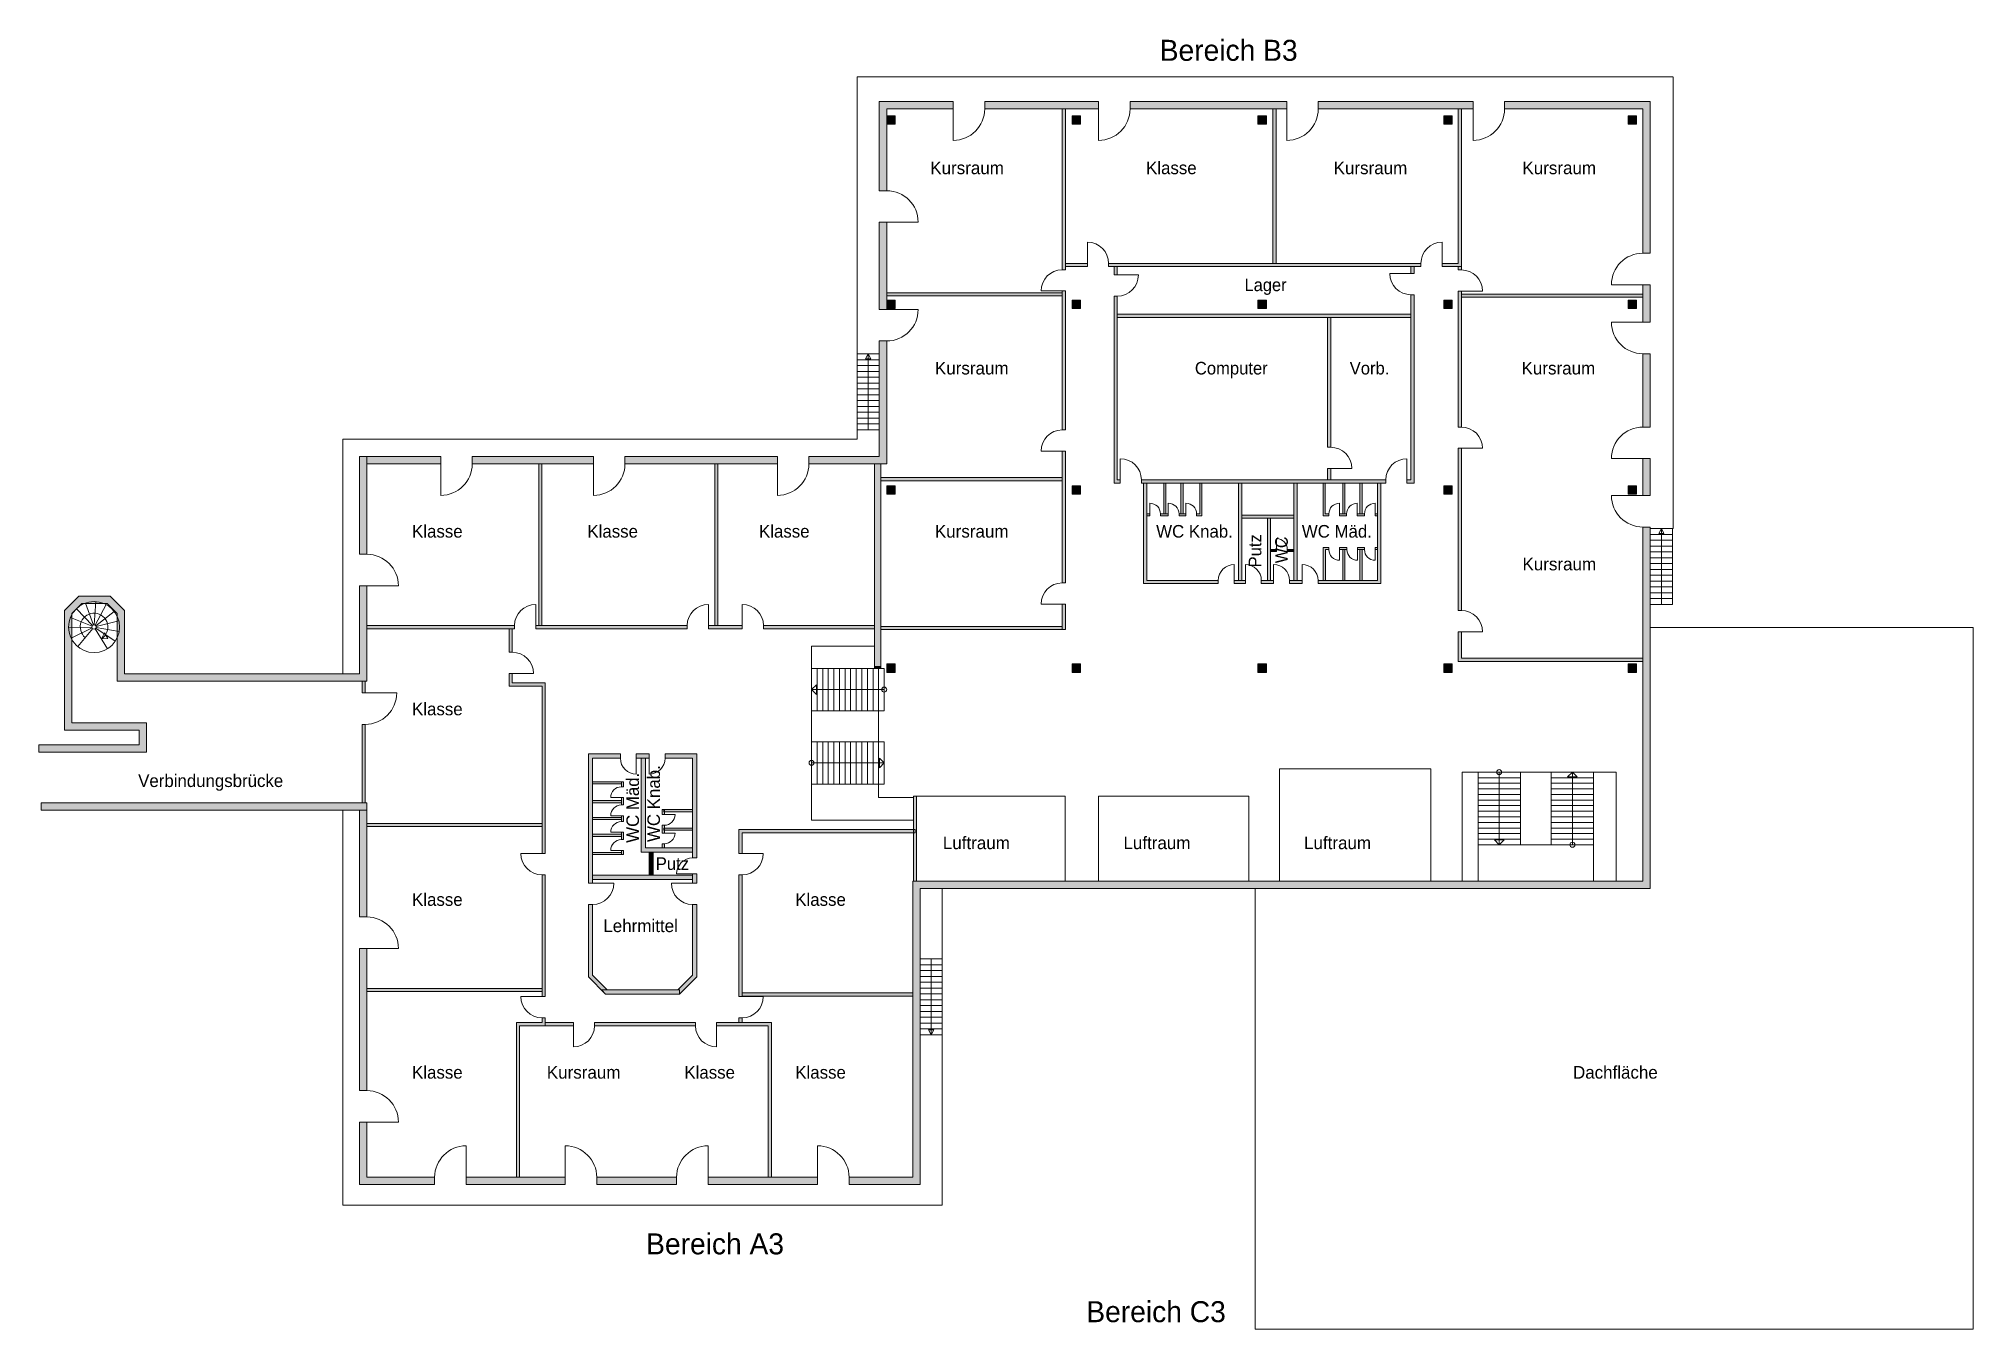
# Model space of a CAD drawing. Header units: inches. Extents: x 27710 to 119880, y 21459 to 82933.
import ezdxf

# ---------------------------------------------------------------- set-up
doc = ezdxf.new("R2010")
doc.units = ezdxf.units.IN
doc.header["$LTSCALE"] = 250
doc.header["$MEASUREMENT"] = 0
doc.header["$PDMODE"] = 34
doc.header["$PDSIZE"] = 5
doc.linetypes.add('Standardmuster', pattern=[0])
doc.linetypes.add('Volllinie', pattern=[0])
doc.layers.add('Grundebene_Ebene_2', color=7, linetype='Continuous')
doc.styles.add('ARIAL', font='arial.ttf', dxfattribs={"height": 0.2})

msp = doc.modelspace()

# ---------------------------------------------------------------- texts
at = {"layer": 'Grundebene_Ebene_2', "color": 18, "lineweight": 18, "true_color": 0x000000, "style": 'ARIAL'}
for s, height, width, p in [('Bereich B3', 1000, 0.961436, (81120, 81879)), ('Kursraum', 600, 0.966448, (70185, 76479)), ('Klasse', 600, 0.957542, (80470, 76479)), ('Kursraum', 600, 0.966448, (89403, 76479)), ('Kursraum', 600, 0.966448, (98398, 76479)), ('Lager', 600, 0.934127, (85160, 70909)), ('Kursraum', 600, 0.966448, (70408, 66939)), ('Computer', 600, 0.943378, (82794, 66939)), ('Vorb.', 600, 0.944195, (90170, 66939)), ('Kursraum', 600, 0.966448, (98357, 66939)), ('Klasse', 600, 0.957542, (45500, 59169)), ('Klasse', 600, 0.957542, (53853, 59169)), ('Klasse', 600, 0.957542, (62028, 59169)), ('Kursraum', 600, 0.966448, (70406, 59169)), ('WC Knab.', 600, 0.956444, (80950, 59169)), ('WC Mäd.', 600, 0.955869, (87890, 59169)), ('Kursraum', 600, 0.966448, (98401, 57609)), ('Klasse', 600, 0.957542, (45500, 50705)), ('Verbindungsbrücke', 600, 0.956759, (32450, 47289)), ('Luftraum', 600, 0.965092, (70786, 44329)), ('Luftraum', 600, 0.965092, (79391, 44329)), ('Luftraum', 600, 0.965092, (87996, 44329)), ('Putz', 600, 0.944036, (57110, 43339)), ('Klasse', 600, 0.957542, (45500, 41629)), ('Klasse', 600, 0.957542, (63757, 41629)), ('Lehrmittel', 600, 0.965815, (54610, 40379)), ('Klasse', 600, 0.957542, (45500, 33399)), ('Kursraum', 600, 0.966448, (51918, 33399)), ('Klasse', 600, 0.957542, (58474, 33399)), ('Klasse', 600, 0.957542, (63757, 33399)), ('Dachfläche', 600, 0.962593, (100810, 33399)), ('Bereich A3', 1000, 0.961436, (56650, 25029)), ('Bereich C3', 1000, 0.962029, (77620, 21799))]:
    msp.add_text(s, height=height, dxfattribs=dict(at, width=width)).set_placement(p)
for s, width, p in [('Putz', 0.944036, (85960, 57749)), ('WC', 0.910981, (87220, 57949)), ('WC Knab.', 0.956444, (57310, 44672)), ('WC Mäd.', 0.955869, (56310, 44632))]:
    msp.add_text(s, height=600, rotation=90, dxfattribs=dict(at, width=width)).set_placement(p)

# ---------------------------------------------------------------- blocks, each defined once
blk = doc.blocks.new('Color_Area-1')
at = {"layer": 'Grundebene_Ebene_2', "true_color": 0x000000, "transparency": 33554687}
blk.add_hatch(color=18, dxfattribs=at).paths.add_polyline_path([(56617, 48662), (56617, 44392), (58863, 44392), (58863, 44192), (56417, 44192), (56417, 48662)], flags=0)
at = {"layer": 'Grundebene_Ebene_2', "color": 18, "linetype": 'Volllinie', "lineweight": 9, "true_color": 0x000000}
for p, q in [((56417, 44192), (56417, 48662)), ((56417, 48662), (56617, 48662)), ((56617, 48662), (56617, 44392)), ((56617, 44392), (58863, 44392)), ((58863, 44392), (58863, 44192)), ((58863, 44192), (56417, 44192))]:
    blk.add_line(p, q, dxfattribs=at)
blk = doc.blocks.new('Color_Area-8')
at = {"layer": 'Grundebene_Ebene_2', "true_color": 0x000000, "transparency": 33554687}
blk.add_hatch(color=18, dxfattribs=at).paths.add_polyline_path([(58863, 42887), (54100, 42887), (54100, 43087), (58863, 43087)], flags=0)
at = {"layer": 'Grundebene_Ebene_2', "color": 18, "linetype": 'Volllinie', "lineweight": 9, "true_color": 0x000000}
for p, q in [((54100, 42887), (54100, 43087)), ((58863, 43087), (54100, 43087)), ((58863, 42887), (54100, 42887)), ((58863, 43087), (58863, 42887))]:
    blk.add_line(p, q, dxfattribs=at)
blk = doc.blocks.new('Color_Area-D')
at = {"layer": 'Grundebene_Ebene_2', "true_color": 0x000000, "transparency": 33554687}
blk.add_hatch(color=18, dxfattribs=at).paths.add_polyline_path([(55471, 47442), (54100, 47442), (54100, 47542), (55471, 47542)], flags=0)
at = {"layer": 'Grundebene_Ebene_2', "color": 18, "linetype": 'Volllinie', "lineweight": 9, "true_color": 0x000000}
for p, q in [((54100, 47442), (54100, 47542)), ((55471, 47542), (54100, 47542)), ((55471, 47442), (54100, 47442)), ((55471, 47542), (55471, 47442))]:
    blk.add_line(p, q, dxfattribs=at)
blk = doc.blocks.new('Color_Area-12')
at = {"layer": 'Grundebene_Ebene_2', "true_color": 0x000000, "transparency": 33554687}
blk.add_hatch(color=18, dxfattribs=at).paths.add_polyline_path([(55471, 46542), (54100, 46542), (54100, 46642), (55471, 46642)], flags=0)
at = {"layer": 'Grundebene_Ebene_2', "color": 18, "linetype": 'Volllinie', "lineweight": 9, "true_color": 0x000000}
for p, q in [((54100, 46542), (54100, 46642)), ((55471, 46642), (54100, 46642)), ((55471, 46542), (54100, 46542)), ((55471, 46642), (55471, 46542))]:
    blk.add_line(p, q, dxfattribs=at)
blk = doc.blocks.new('Color_Area-17')
at = {"layer": 'Grundebene_Ebene_2', "true_color": 0x000000, "transparency": 33554687}
blk.add_hatch(color=18, dxfattribs=at).paths.add_polyline_path([(55471, 45741), (54100, 45741), (54100, 45841), (55471, 45841)], flags=0)
at = {"layer": 'Grundebene_Ebene_2', "color": 18, "linetype": 'Volllinie', "lineweight": 9, "true_color": 0x000000}
for p, q in [((54100, 45741), (54100, 45841)), ((55471, 45841), (54100, 45841)), ((55471, 45741), (54100, 45741)), ((55471, 45841), (55471, 45741))]:
    blk.add_line(p, q, dxfattribs=at)
blk = doc.blocks.new('Color_Area-1C')
at = {"layer": 'Grundebene_Ebene_2', "true_color": 0x000000, "transparency": 33554687}
blk.add_hatch(color=18, dxfattribs=at).paths.add_polyline_path([(55471, 44936), (54100, 44936), (54100, 45036), (55471, 45036)], flags=0)
at = {"layer": 'Grundebene_Ebene_2', "color": 18, "linetype": 'Volllinie', "lineweight": 9, "true_color": 0x000000}
for p, q in [((54100, 44936), (54100, 45036)), ((55471, 45036), (54100, 45036)), ((55471, 44936), (54100, 44936)), ((55471, 45036), (55471, 44936))]:
    blk.add_line(p, q, dxfattribs=at)
blk = doc.blocks.new('Color_Area-21')
at = {"layer": 'Grundebene_Ebene_2', "true_color": 0x000000, "transparency": 33554687}
blk.add_hatch(color=18, dxfattribs=at).paths.add_polyline_path([(55471, 44067), (54100, 44067), (54100, 44167), (55471, 44167)], flags=0)
at = {"layer": 'Grundebene_Ebene_2', "color": 18, "linetype": 'Volllinie', "lineweight": 9, "true_color": 0x000000}
for p, q in [((54100, 44067), (54100, 44167)), ((55471, 44167), (54100, 44167)), ((55471, 44067), (54100, 44067)), ((55471, 44167), (55471, 44067))]:
    blk.add_line(p, q, dxfattribs=at)
blk = doc.blocks.new('Color_Area-26')
at = {"layer": 'Grundebene_Ebene_2', "true_color": 0x000000, "transparency": 33554687}
h = blk.add_hatch(color=18, dxfattribs=at)
h.paths.add_polyline_path([(55471, 47542), (55471, 47299), (55571, 47299), (55571, 47542)], flags=0)
h.paths.add_polyline_path([(55471, 45133), (55471, 44782), (55571, 44782), (55571, 45133)], flags=0)
h.paths.add_polyline_path([(55571, 44067), (55471, 44067), (55471, 44272), (55571, 44272)], flags=0)
h.paths.add_polyline_path([(55471, 45643), (55571, 45643), (55571, 45923), (55471, 45923)], flags=0)
h.paths.add_polyline_path([(55571, 46433), (55571, 46789), (55471, 46789), (55471, 46433)], flags=0)
at = {"layer": 'Grundebene_Ebene_2', "color": 18, "linetype": 'Volllinie', "lineweight": 9, "true_color": 0x000000}
for p, q in [((55471, 47542), (55471, 47299)), ((55571, 47542), (55471, 47542)), ((55471, 47299), (55571, 47299)), ((55571, 47299), (55571, 47542)), ((55571, 46789), (55471, 46789)), ((55471, 46789), (55471, 46433)), ((55471, 46433), (55571, 46433)), ((55571, 46433), (55571, 46789)), ((55571, 45923), (55471, 45923)), ((55471, 45923), (55471, 45643)), ((55471, 45643), (55571, 45643)), ((55571, 45643), (55571, 45923)), ((55471, 45133), (55471, 44782)), ((55571, 45133), (55471, 45133)), ((55471, 44782), (55571, 44782)), ((55471, 44067), (55471, 44272)), ((55471, 44272), (55571, 44272)), ((55571, 44782), (55571, 45133)), ((55571, 44272), (55571, 44067)), ((55571, 44067), (55471, 44067))]:
    blk.add_line(p, q, dxfattribs=at)
blk = doc.blocks.new('Color_Area-3B')
at = {"layer": 'Grundebene_Ebene_2', "true_color": 0x000000, "transparency": 33554687}
blk.add_hatch(color=18, dxfattribs=at).paths.add_polyline_path([(56990, 44192), (56990, 43087), (56790, 43087), (56790, 44192)], flags=0)
at = {"layer": 'Grundebene_Ebene_2', "color": 18, "linetype": 'Volllinie', "lineweight": 9, "true_color": 0x000000}
for p, q in [((56790, 44192), (56790, 43087)), ((56790, 44192), (56990, 44192)), ((56990, 44192), (56990, 43087)), ((56990, 43087), (56790, 43087))]:
    blk.add_line(p, q, dxfattribs=at)
blk = doc.blocks.new('Color_Area-40')
at = {"layer": 'Grundebene_Ebene_2', "true_color": 0x000000, "transparency": 33554687}
blk.add_hatch(color=18, dxfattribs=at).paths.add_polyline_path([(58863, 46112), (57493, 46112), (57493, 46212), (58863, 46212)], flags=0)
at = {"layer": 'Grundebene_Ebene_2', "color": 18, "linetype": 'Volllinie', "lineweight": 9, "true_color": 0x000000}
for p, q in [((57493, 46112), (57493, 46212)), ((58863, 46212), (57493, 46212)), ((58863, 46112), (57493, 46112)), ((58863, 46212), (58863, 46112))]:
    blk.add_line(p, q, dxfattribs=at)
blk = doc.blocks.new('Color_Area-45')
at = {"layer": 'Grundebene_Ebene_2', "true_color": 0x000000, "transparency": 33554687}
blk.add_hatch(color=18, dxfattribs=at).paths.add_polyline_path([(58863, 45237), (57493, 45237), (57493, 45337), (58863, 45337)], flags=0)
at = {"layer": 'Grundebene_Ebene_2', "color": 18, "linetype": 'Volllinie', "lineweight": 9, "true_color": 0x000000}
for p, q in [((57493, 45237), (57493, 45337)), ((58863, 45337), (57493, 45337)), ((58863, 45237), (57493, 45237)), ((58863, 45337), (58863, 45237))]:
    blk.add_line(p, q, dxfattribs=at)
blk = doc.blocks.new('Color_Area-4A')
at = {"layer": 'Grundebene_Ebene_2', "true_color": 0x000000, "transparency": 33554687}
h = blk.add_hatch(color=18, dxfattribs=at)
h.paths.add_polyline_path([(57518, 45095), (57518, 45467), (57418, 45467), (57418, 45095)], flags=0)
h.paths.add_polyline_path([(57518, 44392), (57518, 44585), (57418, 44585), (57418, 44392)], flags=0)
h.paths.add_polyline_path([(57418, 45977), (57518, 45977), (57518, 46212), (57418, 46212)], flags=0)
at = {"layer": 'Grundebene_Ebene_2', "color": 18, "linetype": 'Volllinie', "lineweight": 9, "true_color": 0x000000}
for p, q in [((57518, 46212), (57418, 46212)), ((57418, 46212), (57418, 45977)), ((57518, 45977), (57518, 46212)), ((57418, 45977), (57518, 45977)), ((57518, 45467), (57418, 45467)), ((57418, 45467), (57418, 45095)), ((57518, 45095), (57518, 45467)), ((57418, 45095), (57518, 45095)), ((57518, 44585), (57418, 44585)), ((57418, 44585), (57418, 44392)), ((57418, 44392), (57518, 44392)), ((57518, 44392), (57518, 44585))]:
    blk.add_line(p, q, dxfattribs=at)
blk = doc.blocks.new('door-57')
at = {"layer": 'Grundebene_Ebene_2', "color": 18, "linetype": 'Standardmuster', "lineweight": 13, "true_color": 0x000000}
blk.add_line((55471, 46789), (54961, 46789), dxfattribs=at)
blk.add_arc((55471, 46789), 510, 90, 180, dxfattribs=at)
blk = doc.blocks.new('door-5F')
at = {"layer": 'Grundebene_Ebene_2', "color": 18, "linetype": 'Standardmuster', "lineweight": 13, "true_color": 0x000000}
blk.add_line((55471, 45923), (54961, 45923), dxfattribs=at)
blk.add_arc((55471, 45923), 510, 90, 180, dxfattribs=at)
blk = doc.blocks.new('door-67')
at = {"layer": 'Grundebene_Ebene_2', "color": 18, "linetype": 'Standardmuster', "lineweight": 13, "true_color": 0x000000}
blk.add_line((55471, 45133), (54961, 45133), dxfattribs=at)
blk.add_arc((55471, 45133), 510, 90, 180, dxfattribs=at)
blk = doc.blocks.new('door-6F')
at = {"layer": 'Grundebene_Ebene_2', "color": 18, "linetype": 'Standardmuster', "lineweight": 13, "true_color": 0x000000}
blk.add_line((55471, 44272), (54961, 44272), dxfattribs=at)
blk.add_arc((55471, 44272), 510, 90, 180, dxfattribs=at)
blk = doc.blocks.new('door-77')
at = {"layer": 'Grundebene_Ebene_2', "color": 18, "linetype": 'Standardmuster', "lineweight": 13, "true_color": 0x000000}
blk.add_line((57518, 45977), (58028, 45977), dxfattribs=at)
blk.add_arc((57518, 45977), 510, 270, 0, dxfattribs=at)
blk = doc.blocks.new('door-7F')
at = {"layer": 'Grundebene_Ebene_2', "color": 18, "linetype": 'Standardmuster', "lineweight": 13, "true_color": 0x000000}
blk.add_line((57518, 45095), (58028, 45095), dxfattribs=at)
blk.add_arc((57518, 45095), 510, 270, 0, dxfattribs=at)
blk = doc.blocks.new('Color_Area-89')
at = {"layer": 'Grundebene_Ebene_2', "true_color": 0x000000, "transparency": 33554687}
h = blk.add_hatch(color=18, dxfattribs=at)
h.paths.add_polyline_path([(43350, 52329), (31450, 52329), (31450, 55549), (30975, 56024), (29760, 56024), (29285, 55549), (29285, 50349), (32850, 50349), (32850, 48949), (27710, 48949), (27710, 49299), (32500, 49299), (32500, 49999), (28935, 49999), (28935, 55694), (29615, 56374), (31120, 56374), (31800, 55694), (31800, 52679), (43000, 52679), (43000, 56874), (43350, 56874)], flags=0)
h.paths.add_polyline_path([(43350, 63029), (43350, 58374), (43000, 58374), (43000, 63029)], flags=0)
at = {"layer": 'Grundebene_Ebene_2', "color": 18, "linetype": 'Volllinie', "lineweight": 9, "true_color": 0x000000}
for p, q in [((43000, 58374), (43000, 63029)), ((43000, 63029), (43350, 63029)), ((43350, 63029), (43350, 58374)), ((43350, 58374), (43000, 58374)), ((28935, 55694), (29615, 56374)), ((29615, 56374), (31120, 56374)), ((31120, 56374), (31800, 55694)), ((43000, 52679), (43000, 56874)), ((43000, 56874), (43350, 56874)), ((43350, 56874), (43350, 52329)), ((28935, 49999), (28935, 55694)), ((29760, 56024), (29285, 55549)), ((29285, 55549), (29285, 50349)), ((30975, 56024), (29760, 56024)), ((31450, 55549), (30975, 56024)), ((31450, 52329), (31450, 55549)), ((31800, 55694), (31800, 52679)), ((31800, 52679), (43000, 52679)), ((43350, 52329), (31450, 52329)), ((32500, 49999), (28935, 49999)), ((29285, 50349), (32850, 50349)), ((32500, 49299), (32500, 49999)), ((32850, 50349), (32850, 48949)), ((27710, 48949), (27710, 49299)), ((27710, 49299), (32500, 49299)), ((32850, 48949), (27710, 48949))]:
    blk.add_line(p, q, dxfattribs=at)
blk = doc.blocks.new('Color_Area-A4')
at = {"layer": 'Grundebene_Ebene_2', "true_color": 0x000000, "transparency": 33554687}
blk.add_hatch(color=18, dxfattribs=at).paths.add_polyline_path([(43350, 46179), (27830, 46179), (27830, 46529), (43350, 46529)], flags=0)
at = {"layer": 'Grundebene_Ebene_2', "color": 18, "linetype": 'Volllinie', "lineweight": 9, "true_color": 0x000000}
for p, q in [((27830, 46179), (27830, 46529)), ((43350, 46529), (27830, 46529)), ((43350, 46179), (27830, 46179)), ((43350, 46529), (43350, 46179))]:
    blk.add_line(p, q, dxfattribs=at)
blk = doc.blocks.new('Color_Area-A9')
at = {"layer": 'Grundebene_Ebene_2', "true_color": 0x000000, "transparency": 33554687}
h = blk.add_hatch(color=18, dxfattribs=at)
h.paths.add_polyline_path([(71280, 79589), (68110, 79589), (68110, 75693), (67760, 75693), (67760, 79939), (71280, 79939)], flags=0)
h.paths.add_polyline_path([(43350, 46179), (43350, 41098), (43000, 41098), (43000, 46179)], flags=0)
h.paths.add_polyline_path([(43000, 32827), (43350, 32827), (43350, 39598), (43000, 39598)], flags=0)
h.paths.add_polyline_path([(43350, 28699), (43350, 31327), (43000, 31327), (43000, 28349), (46574, 28349), (46574, 28699)], flags=0)
h.paths.add_polyline_path([(52798, 28699), (52798, 28349), (48074, 28349), (48074, 28699)], flags=0)
h.paths.add_polyline_path([(58100, 28349), (58100, 28699), (54298, 28699), (54298, 28349)], flags=0)
h.paths.add_polyline_path([(59600, 28349), (59600, 28699), (64820, 28699), (64820, 28349)], flags=0)
h.paths.add_polyline_path([(104490, 42449), (104490, 59673), (104140, 59673), (104140, 42799), (69350, 42799), (69350, 28699), (66320, 28699), (66320, 28349), (69700, 28349), (69700, 42449)], flags=0)
h.paths.add_polyline_path([(104490, 64432), (104490, 67928), (104140, 67928), (104140, 64432)], flags=0)
h.paths.add_polyline_path([(104140, 62932), (104490, 62932), (104490, 61173), (104140, 61173)], flags=0)
h.paths.add_polyline_path([(104490, 69428), (104140, 69428), (104140, 71216), (104490, 71216)], flags=0)
h.paths.add_polyline_path([(104490, 79939), (97547, 79939), (97547, 79589), (104140, 79589), (104140, 72716), (104490, 72716)], flags=0)
h.paths.add_polyline_path([(96047, 79589), (96047, 79939), (88672, 79939), (88672, 79589)], flags=0)
h.paths.add_polyline_path([(87172, 79939), (79706, 79939), (79706, 79589), (87172, 79589)], flags=0)
h.paths.add_polyline_path([(72780, 79939), (72780, 79589), (78206, 79589), (78206, 79939)], flags=0)
h.paths.add_polyline_path([(68110, 74193), (68110, 70034), (67760, 70034), (67760, 74193)], flags=0)
h.paths.add_polyline_path([(67760, 63029), (64404, 63029), (64404, 62679), (68110, 62679), (68110, 68534), (67760, 68534)], flags=0)
h.paths.add_polyline_path([(55643, 63029), (62904, 63029), (62904, 62679), (55643, 62679)], flags=0)
h.paths.add_polyline_path([(54143, 63029), (54143, 62679), (48364, 62679), (48364, 63029)], flags=0)
h.paths.add_polyline_path([(46864, 62679), (43350, 62679), (43350, 63029), (46864, 63029)], flags=0)
at = {"layer": 'Grundebene_Ebene_2', "color": 18, "linetype": 'Volllinie', "lineweight": 9, "true_color": 0x000000}
for p, q in [((67760, 75693), (67760, 79939)), ((67760, 79939), (71280, 79939)), ((71280, 79589), (68110, 79589)), ((68110, 79589), (68110, 75693)), ((71280, 79939), (71280, 79589)), ((72780, 79939), (72780, 79589)), ((78206, 79939), (72780, 79939)), ((72780, 79589), (78206, 79589)), ((78206, 79589), (78206, 79939)), ((87172, 79939), (79706, 79939)), ((79706, 79939), (79706, 79589)), ((79706, 79589), (87172, 79589)), ((87172, 79589), (87172, 79939)), ((96047, 79939), (88672, 79939)), ((88672, 79939), (88672, 79589)), ((88672, 79589), (96047, 79589)), ((96047, 79589), (96047, 79939)), ((104490, 79939), (97547, 79939)), ((97547, 79939), (97547, 79589)), ((97547, 79589), (104140, 79589)), ((104140, 79589), (104140, 72716)), ((104490, 72716), (104490, 79939)), ((68110, 75693), (67760, 75693)), ((67760, 70034), (67760, 74193)), ((67760, 74193), (68110, 74193)), ((68110, 74193), (68110, 70034)), ((104140, 72716), (104490, 72716)), ((104140, 69428), (104140, 71216)), ((104140, 71216), (104490, 71216)), ((104490, 71216), (104490, 69428)), ((68110, 70034), (67760, 70034)), ((104490, 69428), (104140, 69428)), ((68110, 68534), (67760, 68534)), ((67760, 68534), (67760, 63029)), ((68110, 62679), (68110, 68534)), ((104490, 67928), (104140, 67928)), ((104140, 67928), (104140, 64432)), ((104490, 64432), (104490, 67928)), ((104140, 64432), (104490, 64432)), ((43350, 62679), (43350, 63029)), ((43350, 63029), (46864, 63029)), ((46864, 62679), (43350, 62679)), ((46864, 63029), (46864, 62679)), ((48364, 62679), (48364, 63029)), ((48364, 63029), (54143, 63029)), ((54143, 62679), (48364, 62679)), ((54143, 63029), (54143, 62679)), ((55643, 63029), (62904, 63029)), ((55643, 62679), (55643, 63029)), ((62904, 62679), (55643, 62679)), ((62904, 63029), (62904, 62679)), ((67760, 63029), (64404, 63029)), ((64404, 63029), (64404, 62679)), ((64404, 62679), (68110, 62679)), ((104140, 62932), (104490, 62932)), ((104140, 61173), (104140, 62932)), ((104490, 62932), (104490, 61173)), ((104490, 61173), (104140, 61173)), ((104490, 59673), (104140, 59673)), ((104140, 59673), (104140, 42799)), ((104490, 42449), (104490, 59673)), ((43000, 41098), (43000, 46179)), ((43000, 46179), (43350, 46179)), ((43350, 46179), (43350, 41098)), ((104140, 42799), (69350, 42799)), ((69350, 42799), (69350, 28699)), ((69700, 28349), (69700, 42449)), ((69700, 42449), (104490, 42449)), ((43350, 41098), (43000, 41098)), ((43350, 39598), (43000, 39598)), ((43000, 39598), (43000, 32827)), ((43350, 32827), (43350, 39598)), ((43000, 32827), (43350, 32827)), ((43350, 31327), (43000, 31327)), ((43000, 31327), (43000, 28349)), ((43350, 28699), (43350, 31327)), ((46574, 28699), (43350, 28699)), ((46574, 28349), (46574, 28699)), ((48074, 28349), (48074, 28699)), ((48074, 28699), (52798, 28699)), ((52798, 28699), (52798, 28349)), ((58100, 28699), (54298, 28699)), ((54298, 28699), (54298, 28349)), ((58100, 28349), (58100, 28699)), ((59600, 28349), (59600, 28699)), ((59600, 28699), (64820, 28699)), ((64820, 28699), (64820, 28349)), ((69350, 28699), (66320, 28699)), ((66320, 28699), (66320, 28349)), ((43000, 28349), (46574, 28349)), ((52798, 28349), (48074, 28349)), ((54298, 28349), (58100, 28349)), ((64820, 28349), (59600, 28349)), ((66320, 28349), (69700, 28349))]:
    blk.add_line(p, q, dxfattribs=at)
blk = doc.blocks.new('Color_Area-10F')
at = {"layer": 'Grundebene_Ebene_2', "true_color": 0x000000, "transparency": 33554687}
blk.add_hatch(color=18, dxfattribs=at).paths.add_polyline_path([(54518, 37629), (58246, 37629), (58246, 37429), (54718, 37429)], flags=0)
at = {"layer": 'Grundebene_Ebene_2', "color": 18, "linetype": 'Volllinie', "lineweight": 9, "true_color": 0x000000}
for p, q in [((54518, 37629), (58246, 37629)), ((54718, 37429), (54518, 37629)), ((54718, 37429), (58246, 37429)), ((58246, 37629), (58246, 37429))]:
    blk.add_line(p, q, dxfattribs=at)
blk = doc.blocks.new('Color_Area-114')
at = {"layer": 'Grundebene_Ebene_2', "true_color": 0x000000, "transparency": 33554687}
h = blk.add_hatch(color=18, dxfattribs=at)
h.paths.add_polyline_path([(59063, 41692), (59063, 38247), (58246, 37429), (54718, 37429), (53900, 38247), (53900, 41692), (54100, 41692), (54100, 38330), (54801, 37629), (58163, 37629), (58863, 38330), (58863, 41692)], flags=0)
h.paths.add_polyline_path([(58863, 48662), (58863, 43909), (59063, 43909), (59063, 48862), (57550, 48862), (57550, 48662)], flags=0)
h.paths.add_polyline_path([(59063, 43149), (58863, 43149), (58863, 42702), (59063, 42702)], flags=0)
h.paths.add_polyline_path([(56183, 48662), (56790, 48662), (56790, 48862), (56183, 48862)], flags=0)
h.paths.add_polyline_path([(55423, 48862), (53900, 48862), (53900, 42702), (54100, 42702), (54100, 48662), (55423, 48662)], flags=0)
at = {"layer": 'Grundebene_Ebene_2', "color": 18, "linetype": 'Volllinie', "lineweight": 9, "true_color": 0x000000}
for p, q in [((55423, 48862), (53900, 48862)), ((53900, 48862), (53900, 42702)), ((55423, 48662), (55423, 48862)), ((56790, 48862), (56183, 48862)), ((56183, 48862), (56183, 48662)), ((56790, 48662), (56790, 48862)), ((59063, 48862), (57550, 48862)), ((57550, 48862), (57550, 48662)), ((59063, 43909), (59063, 48862)), ((54100, 42702), (54100, 48662)), ((54100, 48662), (55423, 48662)), ((56183, 48662), (56790, 48662)), ((57550, 48662), (58863, 48662)), ((58863, 48662), (58863, 43909)), ((58863, 43909), (59063, 43909)), ((53900, 42702), (54100, 42702)), ((59063, 43149), (58863, 43149)), ((58863, 43149), (58863, 42702)), ((58863, 42702), (59063, 42702)), ((59063, 42702), (59063, 43149)), ((53900, 38247), (53900, 41692)), ((53900, 41692), (54100, 41692)), ((54100, 41692), (54100, 38330)), ((58863, 38330), (58863, 41692)), ((58863, 41692), (59063, 41692)), ((59063, 41692), (59063, 38247)), ((54718, 37429), (53900, 38247)), ((54100, 38330), (54801, 37629)), ((58163, 37629), (58863, 38330)), ((59063, 38247), (58246, 37429)), ((58246, 37429), (54718, 37429)), ((54801, 37629), (58163, 37629))]:
    blk.add_line(p, q, dxfattribs=at)
blk = doc.blocks.new('Color_Area-135')
at = {"layer": 'Grundebene_Ebene_2', "true_color": 0x000000, "transparency": 33554687}
blk.add_hatch(color=18, dxfattribs=at).paths.add_polyline_path([(67833, 62679), (67833, 53029), (67533, 53029), (67533, 62679)], flags=0)
at = {"layer": 'Grundebene_Ebene_2', "color": 18, "linetype": 'Volllinie', "lineweight": 9, "true_color": 0x000000}
for p, q in [((67533, 62679), (67533, 53029)), ((67533, 62679), (67833, 62679)), ((67833, 62679), (67833, 53029)), ((67833, 53029), (67533, 53029))]:
    blk.add_line(p, q, dxfattribs=at)
blk = doc.blocks.new('Color_Area-13A')
at = {"layer": 'Grundebene_Ebene_2', "true_color": 0x000000, "transparency": 33554687}
h = blk.add_hatch(color=18, dxfattribs=at)
h.paths.add_polyline_path([(76475, 54789), (76625, 54789), (76625, 55998), (76475, 55998)], flags=0)
h.paths.add_polyline_path([(76475, 70916), (76475, 64297), (76625, 64297), (76625, 70916)], flags=0)
h.paths.add_polyline_path([(76625, 63287), (76475, 63287), (76475, 57008), (76625, 57008)], flags=0)
h.paths.add_polyline_path([(76475, 71926), (76625, 71926), (76625, 79589), (76475, 79589)], flags=0)
at = {"layer": 'Grundebene_Ebene_2', "color": 18, "linetype": 'Volllinie', "lineweight": 9, "true_color": 0x000000}
for p, q in [((76625, 79589), (76475, 79589)), ((76475, 79589), (76475, 71926)), ((76625, 71926), (76625, 79589)), ((76475, 71926), (76625, 71926)), ((76475, 70916), (76475, 64297)), ((76625, 70916), (76475, 70916)), ((76625, 64297), (76625, 70916)), ((76475, 64297), (76625, 64297)), ((76625, 63287), (76475, 63287)), ((76475, 63287), (76475, 57008)), ((76625, 57008), (76625, 63287)), ((76475, 57008), (76625, 57008)), ((76625, 55998), (76475, 55998)), ((76475, 55998), (76475, 54789)), ((76625, 54789), (76625, 55998)), ((76475, 54789), (76625, 54789))]:
    blk.add_line(p, q, dxfattribs=at)
blk = doc.blocks.new('Color_Area-14B')
at = {"layer": 'Grundebene_Ebene_2', "true_color": 0x000000, "transparency": 33554687}
h = blk.add_hatch(color=18, dxfattribs=at)
h.paths.add_polyline_path([(51392, 54978), (51392, 54828), (58605, 54828), (58605, 54978)], flags=0)
h.paths.add_polyline_path([(67533, 54978), (62240, 54978), (62240, 54828), (67533, 54828)], flags=0)
h.paths.add_polyline_path([(61230, 54828), (61230, 54978), (59615, 54978), (59615, 54828)], flags=0)
h.paths.add_polyline_path([(50382, 54828), (43350, 54828), (43350, 54978), (50382, 54978)], flags=0)
at = {"layer": 'Grundebene_Ebene_2', "color": 18, "linetype": 'Volllinie', "lineweight": 9, "true_color": 0x000000}
for p, q in [((43350, 54828), (43350, 54978)), ((43350, 54978), (50382, 54978)), ((50382, 54828), (43350, 54828)), ((50382, 54978), (50382, 54828)), ((51392, 54978), (51392, 54828)), ((58605, 54978), (51392, 54978)), ((51392, 54828), (58605, 54828)), ((58605, 54828), (58605, 54978)), ((61230, 54978), (59615, 54978)), ((59615, 54978), (59615, 54828)), ((59615, 54828), (61230, 54828)), ((61230, 54828), (61230, 54978)), ((67533, 54978), (62240, 54978)), ((62240, 54978), (62240, 54828)), ((62240, 54828), (67533, 54828)), ((67533, 54828), (67533, 54978))]:
    blk.add_line(p, q, dxfattribs=at)
blk = doc.blocks.new('Color_Area-15C')
at = {"layer": 'Grundebene_Ebene_2', "true_color": 0x000000, "transparency": 33554687}
blk.add_hatch(color=18, dxfattribs=at).paths.add_polyline_path([(76475, 54789), (67833, 54789), (67833, 54939), (76475, 54939)], flags=0)
at = {"layer": 'Grundebene_Ebene_2', "color": 18, "linetype": 'Volllinie', "lineweight": 9, "true_color": 0x000000}
for p, q in [((67833, 54789), (67833, 54939)), ((76475, 54939), (67833, 54939)), ((76475, 54789), (67833, 54789)), ((76475, 54939), (76475, 54789))]:
    blk.add_line(p, q, dxfattribs=at)
blk = doc.blocks.new('Color_Area-161')
at = {"layer": 'Grundebene_Ebene_2', "true_color": 0x000000, "transparency": 33554687}
blk.add_hatch(color=18, dxfattribs=at).paths.add_polyline_path([(76475, 61875), (67833, 61875), (67833, 62025), (76475, 62025)], flags=0)
at = {"layer": 'Grundebene_Ebene_2', "color": 18, "linetype": 'Volllinie', "lineweight": 9, "true_color": 0x000000}
for p, q in [((67833, 61875), (67833, 62025)), ((76475, 62025), (67833, 62025)), ((76475, 61875), (67833, 61875)), ((76475, 62025), (76475, 61875))]:
    blk.add_line(p, q, dxfattribs=at)
blk = doc.blocks.new('Color_Area-166')
at = {"layer": 'Grundebene_Ebene_2', "true_color": 0x000000, "transparency": 33554687}
h = blk.add_hatch(color=18, dxfattribs=at)
h.paths.add_polyline_path([(95340, 79589), (95490, 79589), (95490, 72078), (94574, 72078), (94574, 72228), (95340, 72228)], flags=0)
h.paths.add_polyline_path([(78686, 72228), (93564, 72228), (93564, 72078), (78686, 72078)], flags=0)
h.paths.add_polyline_path([(77676, 72078), (77676, 72228), (76625, 72228), (76625, 72078)], flags=0)
at = {"layer": 'Grundebene_Ebene_2', "color": 18, "linetype": 'Volllinie', "lineweight": 9, "true_color": 0x000000}
for p, q in [((95340, 79589), (95490, 79589)), ((95340, 72228), (95340, 79589)), ((95490, 79589), (95490, 72078)), ((77676, 72228), (76625, 72228)), ((76625, 72228), (76625, 72078)), ((76625, 72078), (77676, 72078)), ((77676, 72078), (77676, 72228)), ((78686, 72228), (93564, 72228)), ((78686, 72078), (78686, 72228)), ((93564, 72078), (78686, 72078)), ((93564, 72228), (93564, 72078)), ((94574, 72078), (94574, 72228)), ((94574, 72228), (95340, 72228)), ((95490, 72078), (94574, 72078))]:
    blk.add_line(p, q, dxfattribs=at)
blk = doc.blocks.new('Color_Area-175')
at = {"layer": 'Grundebene_Ebene_2', "true_color": 0x000000, "transparency": 33554687}
h = blk.add_hatch(color=18, dxfattribs=at)
h.paths.add_polyline_path([(104140, 53269), (95340, 53269), (95340, 54684), (95490, 54684), (95490, 53419), (104140, 53419)], flags=0)
h.paths.add_polyline_path([(95490, 72078), (95490, 71917), (95340, 71917), (95340, 72078)], flags=0)
h.paths.add_polyline_path([(95340, 64434), (95490, 64434), (95490, 70907), (95340, 70907)], flags=0)
h.paths.add_polyline_path([(95490, 55694), (95490, 63424), (95340, 63424), (95340, 55694)], flags=0)
at = {"layer": 'Grundebene_Ebene_2', "color": 18, "linetype": 'Volllinie', "lineweight": 9, "true_color": 0x000000}
for p, q in [((95340, 71917), (95340, 72078)), ((95340, 72078), (95490, 72078)), ((95490, 71917), (95340, 71917)), ((95490, 72078), (95490, 71917)), ((95490, 70907), (95340, 70907)), ((95340, 70907), (95340, 64434)), ((95490, 64434), (95490, 70907)), ((95340, 64434), (95490, 64434)), ((95490, 63424), (95340, 63424)), ((95340, 63424), (95340, 55694)), ((95490, 55694), (95490, 63424)), ((95340, 55694), (95490, 55694)), ((95340, 53269), (95340, 54684)), ((95340, 54684), (95490, 54684)), ((95490, 54684), (95490, 53419)), ((104140, 53269), (95340, 53269)), ((95490, 53419), (104140, 53419)), ((104140, 53419), (104140, 53269))]:
    blk.add_line(p, q, dxfattribs=at)
blk = doc.blocks.new('Color_Area-188')
at = {"layer": 'Grundebene_Ebene_2', "true_color": 0x000000, "transparency": 33554687}
blk.add_hatch(color=18, dxfattribs=at).paths.add_polyline_path([(95490, 70769), (104140, 70769), (104140, 70619), (95490, 70619)], flags=0)
at = {"layer": 'Grundebene_Ebene_2', "color": 18, "linetype": 'Volllinie', "lineweight": 9, "true_color": 0x000000}
for p, q in [((95490, 70769), (104140, 70769)), ((95490, 70619), (95490, 70769)), ((95490, 70619), (104140, 70619)), ((104140, 70769), (104140, 70619))]:
    blk.add_line(p, q, dxfattribs=at)
blk = doc.blocks.new('Color_Area-18D')
at = {"layer": 'Grundebene_Ebene_2', "true_color": 0x000000, "transparency": 33554687}
h = blk.add_hatch(color=18, dxfattribs=at)
h.paths.add_polyline_path([(79093, 72078), (79093, 71678), (78943, 71678), (78943, 72078)], flags=0)
h.paths.add_polyline_path([(93090, 61919), (93090, 70739), (93240, 70739), (93240, 61769), (92899, 61769), (92899, 61919)], flags=0)
h.paths.add_polyline_path([(93240, 72078), (93090, 72078), (93090, 71749), (93240, 71749)], flags=0)
h.paths.add_polyline_path([(91889, 61919), (91889, 61769), (80247, 61769), (80247, 61919)], flags=0)
h.paths.add_polyline_path([(78943, 70668), (78943, 61769), (79237, 61769), (79237, 61919), (79093, 61919), (79093, 70668)], flags=0)
at = {"layer": 'Grundebene_Ebene_2', "color": 18, "linetype": 'Volllinie', "lineweight": 9, "true_color": 0x000000}
for p, q in [((78943, 71678), (78943, 72078)), ((78943, 72078), (79093, 72078)), ((79093, 72078), (79093, 71678)), ((93240, 72078), (93090, 72078)), ((93090, 72078), (93090, 71749)), ((93240, 71749), (93240, 72078)), ((79093, 71678), (78943, 71678)), ((93090, 71749), (93240, 71749)), ((78943, 70668), (78943, 61769)), ((79093, 70668), (78943, 70668)), ((79093, 61919), (79093, 70668)), ((93090, 61919), (93090, 70739)), ((93090, 70739), (93240, 70739)), ((93240, 70739), (93240, 61769)), ((78943, 61769), (79237, 61769)), ((79237, 61919), (79093, 61919)), ((79237, 61769), (79237, 61919)), ((80247, 61769), (80247, 61919)), ((80247, 61919), (91889, 61919)), ((91889, 61769), (80247, 61769)), ((91889, 61919), (91889, 61769)), ((92899, 61769), (92899, 61919)), ((92899, 61919), (93090, 61919)), ((93240, 61769), (92899, 61769))]:
    blk.add_line(p, q, dxfattribs=at)
blk = doc.blocks.new('Color_Area-1A6')
at = {"layer": 'Grundebene_Ebene_2', "true_color": 0x000000, "transparency": 33554687}
h = blk.add_hatch(color=18, dxfattribs=at)
h.paths.add_polyline_path([(89114, 63473), (89264, 63473), (89264, 69659), (89114, 69659)], flags=0)
h.paths.add_polyline_path([(89114, 61919), (89114, 62463), (89264, 62463), (89264, 61919)], flags=0)
at = {"layer": 'Grundebene_Ebene_2', "color": 18, "linetype": 'Volllinie', "lineweight": 9, "true_color": 0x000000}
for p, q in [((89264, 69659), (89114, 69659)), ((89114, 69659), (89114, 63473)), ((89264, 63473), (89264, 69659)), ((89114, 63473), (89264, 63473)), ((89114, 61919), (89114, 62463)), ((89114, 62463), (89264, 62463)), ((89264, 61919), (89114, 61919)), ((89264, 62463), (89264, 61919))]:
    blk.add_line(p, q, dxfattribs=at)
blk = doc.blocks.new('Color_Area-1AF')
at = {"layer": 'Grundebene_Ebene_2', "true_color": 0x000000, "transparency": 33554687}
blk.add_hatch(color=18, dxfattribs=at).paths.add_polyline_path([(93090, 69659), (79093, 69659), (79093, 69809), (93090, 69809)], flags=0)
at = {"layer": 'Grundebene_Ebene_2', "color": 18, "linetype": 'Volllinie', "lineweight": 9, "true_color": 0x000000}
for p, q in [((79093, 69659), (79093, 69809)), ((93090, 69809), (79093, 69809)), ((93090, 69659), (79093, 69659)), ((93090, 69809), (93090, 69659))]:
    blk.add_line(p, q, dxfattribs=at)
blk = doc.blocks.new('Color_Area-1B4')
at = {"layer": 'Grundebene_Ebene_2', "true_color": 0x000000, "transparency": 33554687}
blk.add_hatch(color=18, dxfattribs=at).paths.add_polyline_path([(76475, 70681), (68110, 70681), (68110, 70831), (76475, 70831)], flags=0)
at = {"layer": 'Grundebene_Ebene_2', "color": 18, "linetype": 'Volllinie', "lineweight": 9, "true_color": 0x000000}
for p, q in [((68110, 70681), (68110, 70831)), ((76475, 70831), (68110, 70831)), ((76475, 70681), (68110, 70681)), ((76475, 70831), (76475, 70681))]:
    blk.add_line(p, q, dxfattribs=at)
blk = doc.blocks.new('Color_Area-1B9')
at = {"layer": 'Grundebene_Ebene_2', "true_color": 0x000000, "transparency": 33554687}
blk.add_hatch(color=18, dxfattribs=at).paths.add_polyline_path([(86509, 72228), (86509, 79589), (86659, 79589), (86659, 72228)], flags=0)
at = {"layer": 'Grundebene_Ebene_2', "color": 18, "linetype": 'Volllinie', "lineweight": 9, "true_color": 0x000000}
for p, q in [((86509, 72228), (86509, 79589)), ((86509, 79589), (86659, 79589)), ((86659, 72228), (86659, 79589)), ((86659, 72228), (86509, 72228))]:
    blk.add_line(p, q, dxfattribs=at)
blk = doc.blocks.new('Color_Area-1BE')
at = {"layer": 'Grundebene_Ebene_2', "true_color": 0x000000, "transparency": 33554687}
h = blk.add_hatch(color=18, dxfattribs=at)
h.paths.add_polyline_path([(83910, 57129), (83910, 56979), (80349, 56979), (80349, 61769), (80499, 61769), (80499, 57129)], flags=0)
h.paths.add_polyline_path([(91500, 57129), (88662, 57129), (88662, 56979), (91650, 56979), (91650, 61769), (91500, 61769)], flags=0)
h.paths.add_polyline_path([(87306, 56979), (87306, 57129), (87902, 57129), (87902, 56979)], flags=0)
h.paths.add_polyline_path([(85960, 57129), (86546, 57129), (86546, 56979), (85960, 56979)], flags=0)
h.paths.add_polyline_path([(84670, 57129), (84670, 56979), (85200, 56979), (85200, 57129)], flags=0)
at = {"layer": 'Grundebene_Ebene_2', "color": 18, "linetype": 'Volllinie', "lineweight": 9, "true_color": 0x000000}
for p, q in [((80349, 56979), (80349, 61769)), ((80349, 61769), (80499, 61769)), ((80499, 61769), (80499, 57129)), ((91650, 61769), (91500, 61769)), ((91500, 61769), (91500, 57129)), ((91650, 56979), (91650, 61769)), ((83910, 56979), (80349, 56979)), ((80499, 57129), (83910, 57129)), ((83910, 57129), (83910, 56979)), ((84670, 57129), (84670, 56979)), ((85200, 57129), (84670, 57129)), ((84670, 56979), (85200, 56979)), ((85200, 56979), (85200, 57129)), ((85960, 57129), (86546, 57129)), ((85960, 56979), (85960, 57129)), ((86546, 56979), (85960, 56979)), ((86546, 57129), (86546, 56979)), ((87306, 56979), (87306, 57129)), ((87306, 57129), (87902, 57129)), ((87902, 56979), (87306, 56979)), ((87902, 57129), (87902, 56979)), ((91500, 57129), (88662, 57129)), ((88662, 57129), (88662, 56979)), ((88662, 56979), (91650, 56979))]:
    blk.add_line(p, q, dxfattribs=at)
blk = doc.blocks.new('Color_Area-1D7')
at = {"layer": 'Grundebene_Ebene_2', "true_color": 0x000000, "transparency": 33554687}
blk.add_hatch(color=18, dxfattribs=at).paths.add_polyline_path([(87661, 61769), (87661, 57129), (87511, 57129), (87511, 61769)], flags=0)
at = {"layer": 'Grundebene_Ebene_2', "color": 18, "linetype": 'Volllinie', "lineweight": 9, "true_color": 0x000000}
for p, q in [((87511, 61769), (87511, 57129)), ((87511, 61769), (87661, 61769)), ((87661, 61769), (87661, 57129)), ((87661, 57129), (87511, 57129))]:
    blk.add_line(p, q, dxfattribs=at)
blk = doc.blocks.new('Color_Area-1DC')
at = {"layer": 'Grundebene_Ebene_2', "true_color": 0x000000, "transparency": 33554687}
blk.add_hatch(color=18, dxfattribs=at).paths.add_polyline_path([(84875, 57129), (84875, 61769), (85025, 61769), (85025, 57129)], flags=0)
at = {"layer": 'Grundebene_Ebene_2', "color": 18, "linetype": 'Volllinie', "lineweight": 9, "true_color": 0x000000}
for p, q in [((84875, 57129), (84875, 61769)), ((84875, 61769), (85025, 61769)), ((85025, 57129), (85025, 61769)), ((85025, 57129), (84875, 57129))]:
    blk.add_line(p, q, dxfattribs=at)
blk = doc.blocks.new('Color_Area-1E1')
at = {"layer": 'Grundebene_Ebene_2', "true_color": 0x000000, "transparency": 33554687}
blk.add_hatch(color=18, dxfattribs=at).paths.add_polyline_path([(85025, 60240), (87511, 60240), (87511, 60090), (85025, 60090)], flags=0)
at = {"layer": 'Grundebene_Ebene_2', "color": 18, "linetype": 'Volllinie', "lineweight": 9, "true_color": 0x000000}
for p, q in [((85025, 60240), (87511, 60240)), ((85025, 60090), (85025, 60240)), ((85025, 60090), (87511, 60090)), ((87511, 60240), (87511, 60090))]:
    blk.add_line(p, q, dxfattribs=at)
blk = doc.blocks.new('Color_Area-1E6')
at = {"layer": 'Grundebene_Ebene_2', "true_color": 0x000000, "transparency": 33554687}
blk.add_hatch(color=18, dxfattribs=at).paths.add_polyline_path([(86400, 60090), (86400, 57129), (86250, 57129), (86250, 60090)], flags=0)
at = {"layer": 'Grundebene_Ebene_2', "color": 18, "linetype": 'Volllinie', "lineweight": 9, "true_color": 0x000000}
for p, q in [((86250, 60090), (86250, 57129)), ((86250, 60090), (86400, 60090)), ((86400, 60090), (86400, 57129)), ((86400, 57129), (86250, 57129))]:
    blk.add_line(p, q, dxfattribs=at)
blk = doc.blocks.new('Color_Area-1EB')
at = {"layer": 'Grundebene_Ebene_2', "true_color": 0x000000, "transparency": 33554687}
blk.add_hatch(color=18, dxfattribs=at).paths.add_polyline_path([(59923, 54978), (59923, 62679), (60073, 62679), (60073, 54978)], flags=0)
at = {"layer": 'Grundebene_Ebene_2', "color": 18, "linetype": 'Volllinie', "lineweight": 9, "true_color": 0x000000}
for p, q in [((59923, 54978), (59923, 62679)), ((59923, 62679), (60073, 62679)), ((60073, 54978), (60073, 62679)), ((60073, 54978), (59923, 54978))]:
    blk.add_line(p, q, dxfattribs=at)
blk = doc.blocks.new('Color_Area-1F0')
at = {"layer": 'Grundebene_Ebene_2', "true_color": 0x000000, "transparency": 33554687}
blk.add_hatch(color=18, dxfattribs=at).paths.add_polyline_path([(51689, 62679), (51689, 54978), (51539, 54978), (51539, 62679)], flags=0)
at = {"layer": 'Grundebene_Ebene_2', "color": 18, "linetype": 'Volllinie', "lineweight": 9, "true_color": 0x000000}
for p, q in [((51539, 62679), (51539, 54978)), ((51539, 62679), (51689, 62679)), ((51689, 62679), (51689, 54978)), ((51689, 54978), (51539, 54978))]:
    blk.add_line(p, q, dxfattribs=at)
blk = doc.blocks.new('Color_Area-1F5')
at = {"layer": 'Grundebene_Ebene_2', "true_color": 0x000000, "transparency": 33554687}
h = blk.add_hatch(color=18, dxfattribs=at)
h.paths.add_polyline_path([(50273, 52249), (51840, 52249), (51840, 44119), (51690, 44119), (51690, 52099), (50123, 52099), (50123, 52697), (50273, 52697)], flags=0)
h.paths.add_polyline_path([(51690, 36069), (51690, 36297), (51840, 36297), (51840, 35919), (50620, 35919), (50620, 28699), (50470, 28699), (50470, 36069)], flags=0)
h.paths.add_polyline_path([(51840, 43109), (51690, 43109), (51690, 37307), (51840, 37307)], flags=0)
h.paths.add_polyline_path([(50123, 53707), (50123, 54828), (50273, 54828), (50273, 53707)], flags=0)
at = {"layer": 'Grundebene_Ebene_2', "color": 18, "linetype": 'Volllinie', "lineweight": 9, "true_color": 0x000000}
for p, q in [((50123, 53707), (50123, 54828)), ((50123, 54828), (50273, 54828)), ((50273, 54828), (50273, 53707)), ((50273, 53707), (50123, 53707)), ((50123, 52099), (50123, 52697)), ((50123, 52697), (50273, 52697)), ((50273, 52697), (50273, 52249)), ((51690, 52099), (50123, 52099)), ((50273, 52249), (51840, 52249)), ((51690, 44119), (51690, 52099)), ((51840, 52249), (51840, 44119)), ((51840, 44119), (51690, 44119)), ((51840, 43109), (51690, 43109)), ((51690, 43109), (51690, 37307)), ((51840, 37307), (51840, 43109)), ((51690, 37307), (51840, 37307)), ((50470, 28699), (50470, 36069)), ((50470, 36069), (51690, 36069)), ((51690, 36069), (51690, 36297)), ((51690, 36297), (51840, 36297)), ((51840, 36297), (51840, 35919)), ((51840, 35919), (50620, 35919)), ((50620, 35919), (50620, 28699)), ((50620, 28699), (50470, 28699))]:
    blk.add_line(p, q, dxfattribs=at)
blk = doc.blocks.new('Color_Area-20E')
at = {"layer": 'Grundebene_Ebene_2', "true_color": 0x000000, "transparency": 33554687}
h = blk.add_hatch(color=18, dxfattribs=at)
h.paths.add_polyline_path([(62620, 28699), (62470, 28699), (62470, 35919), (60009, 35919), (60009, 36069), (62620, 36069)], flags=0)
h.paths.add_polyline_path([(54195, 35919), (58999, 35919), (58999, 36069), (54195, 36069)], flags=0)
h.paths.add_polyline_path([(53185, 36069), (53185, 35919), (51840, 35919), (51840, 36069)], flags=0)
at = {"layer": 'Grundebene_Ebene_2', "color": 18, "linetype": 'Volllinie', "lineweight": 9, "true_color": 0x000000}
for p, q in [((51840, 35919), (51840, 36069)), ((51840, 36069), (53185, 36069)), ((53185, 36069), (53185, 35919)), ((58999, 36069), (54195, 36069)), ((54195, 36069), (54195, 35919)), ((58999, 35919), (58999, 36069)), ((60009, 35919), (60009, 36069)), ((60009, 36069), (62620, 36069)), ((62620, 36069), (62620, 28699)), ((53185, 35919), (51840, 35919)), ((54195, 35919), (58999, 35919)), ((62470, 35919), (60009, 35919)), ((62470, 28699), (62470, 35919)), ((62620, 28699), (62470, 28699))]:
    blk.add_line(p, q, dxfattribs=at)
blk = doc.blocks.new('Color_Area-21D')
at = {"layer": 'Grundebene_Ebene_2', "true_color": 0x000000, "transparency": 33554687}
h = blk.add_hatch(color=18, dxfattribs=at)
h.paths.add_polyline_path([(69460, 45259), (69460, 45109), (61224, 45109), (61224, 44119), (61074, 44119), (61074, 45259)], flags=0)
h.paths.add_polyline_path([(61224, 37307), (61224, 43109), (61074, 43109), (61074, 37307)], flags=0)
h.paths.add_polyline_path([(61224, 36297), (61074, 36297), (61074, 36069), (61224, 36069)], flags=0)
at = {"layer": 'Grundebene_Ebene_2', "color": 18, "linetype": 'Volllinie', "lineweight": 9, "true_color": 0x000000}
for p, q in [((61074, 44119), (61074, 45259)), ((61074, 45259), (69460, 45259)), ((69460, 45259), (69460, 45109)), ((69460, 45109), (61224, 45109)), ((61224, 45109), (61224, 44119)), ((61224, 44119), (61074, 44119)), ((61224, 43109), (61074, 43109)), ((61074, 43109), (61074, 37307)), ((61224, 37307), (61224, 43109)), ((61074, 37307), (61224, 37307)), ((61224, 36297), (61074, 36297)), ((61074, 36297), (61074, 36069)), ((61074, 36069), (61224, 36069)), ((61224, 36069), (61224, 36297))]:
    blk.add_line(p, q, dxfattribs=at)
blk = doc.blocks.new('Color_Area-22C')
at = {"layer": 'Grundebene_Ebene_2', "true_color": 0x000000, "transparency": 33554687}
blk.add_hatch(color=18, dxfattribs=at).paths.add_polyline_path([(61224, 37479), (69350, 37479), (69350, 37329), (61224, 37329)], flags=0)
at = {"layer": 'Grundebene_Ebene_2', "color": 18, "linetype": 'Volllinie', "lineweight": 9, "true_color": 0x000000}
for p, q in [((61224, 37479), (69350, 37479)), ((61224, 37329), (61224, 37479)), ((61224, 37329), (69350, 37329)), ((69350, 37479), (69350, 37329))]:
    blk.add_line(p, q, dxfattribs=at)
blk = doc.blocks.new('Color_Area-231')
at = {"layer": 'Grundebene_Ebene_2', "true_color": 0x000000, "transparency": 33554687}
blk.add_hatch(color=18, dxfattribs=at).paths.add_polyline_path([(69388, 42799), (69388, 46859), (69538, 46859), (69538, 42799)], flags=0)
at = {"layer": 'Grundebene_Ebene_2', "color": 18, "linetype": 'Volllinie', "lineweight": 9, "true_color": 0x000000}
for p, q in [((69388, 42799), (69388, 46859)), ((69388, 46859), (69538, 46859)), ((69538, 42799), (69538, 46859)), ((69538, 42799), (69388, 42799))]:
    blk.add_line(p, q, dxfattribs=at)
blk = doc.blocks.new('Color_Area-236')
at = {"layer": 'Grundebene_Ebene_2', "true_color": 0x000000, "transparency": 33554687}
blk.add_hatch(color=18, dxfattribs=at).paths.add_polyline_path([(51690, 37546), (43350, 37546), (43350, 37696), (51690, 37696)], flags=0)
at = {"layer": 'Grundebene_Ebene_2', "color": 18, "linetype": 'Volllinie', "lineweight": 9, "true_color": 0x000000}
for p, q in [((43350, 37546), (43350, 37696)), ((51690, 37696), (43350, 37696)), ((51690, 37546), (43350, 37546)), ((51690, 37696), (51690, 37546))]:
    blk.add_line(p, q, dxfattribs=at)
blk = doc.blocks.new('Color_Area-23B')
at = {"layer": 'Grundebene_Ebene_2', "true_color": 0x000000, "transparency": 33554687}
blk.add_hatch(color=18, dxfattribs=at).paths.add_polyline_path([(51690, 45409), (43350, 45409), (43350, 45559), (51690, 45559)], flags=0)
at = {"layer": 'Grundebene_Ebene_2', "color": 18, "linetype": 'Volllinie', "lineweight": 9, "true_color": 0x000000}
for p, q in [((43350, 45409), (43350, 45559)), ((51690, 45559), (43350, 45559)), ((51690, 45409), (43350, 45409)), ((51690, 45559), (51690, 45409))]:
    blk.add_line(p, q, dxfattribs=at)
blk = doc.blocks.new('Color_Area-240')
at = {"layer": 'Grundebene_Ebene_2', "true_color": 0x000000, "transparency": 33554687}
h = blk.add_hatch(color=18, dxfattribs=at)
h.paths.add_polyline_path([(43118, 51771), (43268, 51771), (43268, 52329), (43118, 52329)], flags=0)
h.paths.add_polyline_path([(43268, 46529), (43268, 50271), (43118, 50271), (43118, 46529)], flags=0)
at = {"layer": 'Grundebene_Ebene_2', "color": 18, "linetype": 'Volllinie', "lineweight": 9, "true_color": 0x000000}
for p, q in [((43268, 52329), (43118, 52329)), ((43118, 52329), (43118, 51771)), ((43118, 51771), (43268, 51771)), ((43268, 51771), (43268, 52329)), ((43268, 50271), (43118, 50271)), ((43118, 50271), (43118, 46529)), ((43268, 46529), (43268, 50271)), ((43118, 46529), (43268, 46529))]:
    blk.add_line(p, q, dxfattribs=at)
blk = doc.blocks.new('Treppe_gerade_3_01x1_01_links-249')
at = {"layer": 'Grundebene_Ebene_2', "color": 18, "linetype": 'Volllinie', "lineweight": 13, "true_color": 0x000000}
for p, q in [((104490, 59599), (104490, 55987)), ((105551, 59599), (104490, 59599)), ((104490, 59322), (105551, 59322)), ((104490, 59044), (105551, 59044)), ((105021, 59599), (105021, 55987)), ((105551, 55987), (105551, 59599)), ((104490, 58766), (105551, 58766)), ((104490, 58488), (105551, 58488)), ((104490, 58210), (105551, 58210)), ((104490, 57932), (105551, 57932)), ((104490, 57655), (105551, 57655)), ((104490, 57377), (105551, 57377)), ((104490, 57099), (105551, 57099)), ((104490, 56821), (105551, 56821)), ((104490, 56543), (105551, 56543)), ((104490, 56265), (105551, 56265)), ((104490, 55987), (105551, 55987))]:
    blk.add_line(p, q, dxfattribs=at)
at = {"layer": 'Grundebene_Ebene_2', "color": 18, "linetype": 'Standardmuster', "lineweight": 13, "true_color": 0x000000}
for p, q in [((104899, 59359), (105021, 59599)), ((105142, 59359), (104899, 59359)), ((105021, 59599), (105142, 59359))]:
    blk.add_line(p, q, dxfattribs=at)
blk.add_point((105021, 55987), dxfattribs=at)
blk = doc.blocks.new('Color_Area-288')
at = {"layer": 'Grundebene_Ebene_2', "true_color": 0x000000, "transparency": 33554687}
blk.add_hatch(color=18, dxfattribs=at).paths.add_polyline_path([(67833, 53029), (67833, 52937), (67533, 52937), (67533, 53029)], flags=0)
at = {"layer": 'Grundebene_Ebene_2', "color": 18, "linetype": 'Volllinie', "lineweight": 9, "true_color": 0x000000}
for p, q in [((67533, 53029), (67533, 52937)), ((67533, 53029), (67833, 53029)), ((67833, 52937), (67533, 52937)), ((67833, 53029), (67833, 52937))]:
    blk.add_line(p, q, dxfattribs=at)
blk = doc.blocks.new('door-29B')
at = {"layer": 'Grundebene_Ebene_2', "color": 18, "linetype": 'Standardmuster', "lineweight": 13, "true_color": 0x000000}
blk.add_line((50273, 52697), (51283, 52697), dxfattribs=at)
blk.add_arc((50273, 52697), 1010, 0, 90, dxfattribs=at)
blk = doc.blocks.new('door-2A3')
at = {"layer": 'Grundebene_Ebene_2', "color": 18, "linetype": 'Standardmuster', "lineweight": 13, "true_color": 0x000000}
blk.add_line((51392, 54978), (51392, 55988), dxfattribs=at)
blk.add_arc((51392, 54978), 1010, 90, 180, dxfattribs=at)
blk = doc.blocks.new('door-2AB')
at = {"layer": 'Grundebene_Ebene_2', "color": 18, "linetype": 'Standardmuster', "lineweight": 13, "true_color": 0x000000}
blk.add_line((59615, 54978), (59615, 55988), dxfattribs=at)
blk.add_arc((59615, 54978), 1010, 90, 180, dxfattribs=at)
blk = doc.blocks.new('door-2B3')
at = {"layer": 'Grundebene_Ebene_2', "color": 18, "linetype": 'Standardmuster', "lineweight": 13, "true_color": 0x000000}
blk.add_line((61230, 54978), (61230, 55988), dxfattribs=at)
blk.add_arc((61230, 54978), 1010, 0, 90, dxfattribs=at)
blk = doc.blocks.new('door-2BB')
at = {"layer": 'Grundebene_Ebene_2', "color": 18, "linetype": 'Standardmuster', "lineweight": 13, "true_color": 0x000000}
blk.add_line((51690, 44119), (50680, 44119), dxfattribs=at)
blk.add_arc((51690, 44119), 1010, 180, 270, dxfattribs=at)
blk = doc.blocks.new('door-2C3')
at = {"layer": 'Grundebene_Ebene_2', "color": 18, "linetype": 'Standardmuster', "lineweight": 13, "true_color": 0x000000}
blk.add_line((51690, 37307), (50680, 37307), dxfattribs=at)
blk.add_arc((51690, 37307), 1010, 180, 270, dxfattribs=at)
blk = doc.blocks.new('door-2CB')
at = {"layer": 'Grundebene_Ebene_2', "color": 18, "linetype": 'Standardmuster', "lineweight": 13, "true_color": 0x000000}
blk.add_line((53185, 35919), (53185, 34909), dxfattribs=at)
blk.add_arc((53185, 35919), 1010, 270, 0, dxfattribs=at)
blk = doc.blocks.new('door-2D3')
at = {"layer": 'Grundebene_Ebene_2', "color": 18, "linetype": 'Standardmuster', "lineweight": 13, "true_color": 0x000000}
blk.add_line((60009, 35919), (60009, 34909), dxfattribs=at)
blk.add_arc((60009, 35919), 1010, 180, 270, dxfattribs=at)
blk = doc.blocks.new('door-2DB')
at = {"layer": 'Grundebene_Ebene_2', "color": 18, "linetype": 'Standardmuster', "lineweight": 13, "true_color": 0x000000}
blk.add_line((61224, 37307), (62234, 37307), dxfattribs=at)
blk.add_arc((61224, 37307), 1010, 270, 0, dxfattribs=at)
blk = doc.blocks.new('door-2E3')
at = {"layer": 'Grundebene_Ebene_2', "color": 18, "linetype": 'Standardmuster', "lineweight": 13, "true_color": 0x000000}
blk.add_line((61224, 44119), (62234, 44119), dxfattribs=at)
blk.add_arc((61224, 44119), 1010, 270, 0, dxfattribs=at)
blk = doc.blocks.new('door-2EB')
at = {"layer": 'Grundebene_Ebene_2', "color": 18, "linetype": 'Standardmuster', "lineweight": 13, "true_color": 0x000000}
blk.add_line((58863, 42702), (57853, 42702), dxfattribs=at)
blk.add_arc((58863, 42702), 1010, 180, 270, dxfattribs=at)
blk = doc.blocks.new('door-2F3')
at = {"layer": 'Grundebene_Ebene_2', "color": 18, "linetype": 'Standardmuster', "lineweight": 13, "true_color": 0x000000}
blk.add_line((54100, 42702), (55110, 42702), dxfattribs=at)
blk.add_arc((54100, 42702), 1010, 270, 0, dxfattribs=at)
blk = doc.blocks.new('door-2FB')
at = {"layer": 'Grundebene_Ebene_2', "color": 18, "linetype": 'Standardmuster', "lineweight": 13, "true_color": 0x000000}
blk.add_line((56183, 48662), (56183, 47902), dxfattribs=at)
blk.add_arc((56183, 48662), 760, 180, 270, dxfattribs=at)
blk = doc.blocks.new('door-303')
at = {"layer": 'Grundebene_Ebene_2', "color": 18, "linetype": 'Standardmuster', "lineweight": 13, "true_color": 0x000000}
blk.add_line((56790, 48662), (56790, 47902), dxfattribs=at)
blk.add_arc((56790, 48662), 760, 270, 0, dxfattribs=at)
blk = doc.blocks.new('door-30B')
at = {"layer": 'Grundebene_Ebene_2', "color": 18, "linetype": 'Standardmuster', "lineweight": 13, "true_color": 0x000000}
blk.add_line((58863, 43149), (58103, 43149), dxfattribs=at)
blk.add_arc((58863, 43149), 760, 90, 180, dxfattribs=at)
blk = doc.blocks.new('door-313')
at = {"layer": 'Grundebene_Ebene_2', "color": 18, "linetype": 'Standardmuster', "lineweight": 13, "true_color": 0x000000}
blk.add_line((76475, 55998), (75465, 55998), dxfattribs=at)
blk.add_arc((76475, 55998), 1010, 90, 180, dxfattribs=at)
blk = doc.blocks.new('door-31B')
at = {"layer": 'Grundebene_Ebene_2', "color": 18, "linetype": 'Standardmuster', "lineweight": 13, "true_color": 0x000000}
blk.add_line((79237, 61919), (79237, 62929), dxfattribs=at)
blk.add_arc((79237, 61919), 1010, 0, 90, dxfattribs=at)
blk = doc.blocks.new('door-323')
at = {"layer": 'Grundebene_Ebene_2', "color": 18, "linetype": 'Standardmuster', "lineweight": 13, "true_color": 0x000000}
blk.add_line((79093, 71678), (80103, 71678), dxfattribs=at)
blk.add_arc((79093, 71678), 1010, 270, 0, dxfattribs=at)
blk = doc.blocks.new('door-32B')
at = {"layer": 'Grundebene_Ebene_2', "color": 18, "linetype": 'Standardmuster', "lineweight": 13, "true_color": 0x000000}
blk.add_line((76475, 70916), (75465, 70916), dxfattribs=at)
blk.add_arc((76475, 70916), 1010, 90, 180, dxfattribs=at)
blk = doc.blocks.new('door-333')
at = {"layer": 'Grundebene_Ebene_2', "color": 18, "linetype": 'Standardmuster', "lineweight": 13, "true_color": 0x000000}
blk.add_line((77676, 72228), (77676, 73238), dxfattribs=at)
blk.add_arc((77676, 72228), 1010, 0, 90, dxfattribs=at)
blk = doc.blocks.new('door-33B')
at = {"layer": 'Grundebene_Ebene_2', "color": 18, "linetype": 'Standardmuster', "lineweight": 13, "true_color": 0x000000}
blk.add_line((76475, 63287), (75465, 63287), dxfattribs=at)
blk.add_arc((76475, 63287), 1010, 90, 180, dxfattribs=at)
blk = doc.blocks.new('door-343')
at = {"layer": 'Grundebene_Ebene_2', "color": 18, "linetype": 'Standardmuster', "lineweight": 13, "true_color": 0x000000}
blk.add_line((92899, 61919), (92899, 62929), dxfattribs=at)
blk.add_arc((92899, 61919), 1010, 90, 180, dxfattribs=at)
blk = doc.blocks.new('door-34B')
at = {"layer": 'Grundebene_Ebene_2', "color": 18, "linetype": 'Standardmuster', "lineweight": 13, "true_color": 0x000000}
blk.add_line((84670, 57129), (84670, 57889), dxfattribs=at)
blk.add_arc((84670, 57129), 760, 90, 180, dxfattribs=at)
blk = doc.blocks.new('door-353')
at = {"layer": 'Grundebene_Ebene_2', "color": 18, "linetype": 'Standardmuster', "lineweight": 13, "true_color": 0x000000}
blk.add_line((85200, 57129), (85200, 57889), dxfattribs=at)
blk.add_arc((85200, 57129), 760, 0, 90, dxfattribs=at)
blk = doc.blocks.new('door-35B')
at = {"layer": 'Grundebene_Ebene_2', "color": 18, "linetype": 'Standardmuster', "lineweight": 13, "true_color": 0x000000}
blk.add_line((86546, 57129), (86546, 57889), dxfattribs=at)
blk.add_arc((86546, 57129), 760, 0, 90, dxfattribs=at)
blk = doc.blocks.new('door-363')
at = {"layer": 'Grundebene_Ebene_2', "color": 18, "linetype": 'Standardmuster', "lineweight": 13, "true_color": 0x000000}
blk.add_line((87902, 57129), (87902, 57889), dxfattribs=at)
blk.add_arc((87902, 57129), 760, 0, 90, dxfattribs=at)
blk = doc.blocks.new('door-36B')
at = {"layer": 'Grundebene_Ebene_2', "color": 18, "linetype": 'Standardmuster', "lineweight": 13, "true_color": 0x000000}
blk.add_line((89264, 62463), (90274, 62463), dxfattribs=at)
blk.add_arc((89264, 62463), 1010, 0, 90, dxfattribs=at)
blk = doc.blocks.new('door-373')
at = {"layer": 'Grundebene_Ebene_2', "color": 18, "linetype": 'Standardmuster', "lineweight": 13, "true_color": 0x000000}
blk.add_line((95490, 54684), (96500, 54684), dxfattribs=at)
blk.add_arc((95490, 54684), 1010, 0, 90, dxfattribs=at)
blk = doc.blocks.new('door-37B')
at = {"layer": 'Grundebene_Ebene_2', "color": 18, "linetype": 'Standardmuster', "lineweight": 13, "true_color": 0x000000}
blk.add_line((95490, 63424), (96500, 63424), dxfattribs=at)
blk.add_arc((95490, 63424), 1010, 0, 90, dxfattribs=at)
blk = doc.blocks.new('door-383')
at = {"layer": 'Grundebene_Ebene_2', "color": 18, "linetype": 'Standardmuster', "lineweight": 13, "true_color": 0x000000}
blk.add_line((95490, 70907), (96500, 70907), dxfattribs=at)
blk.add_arc((95490, 70907), 1010, 0, 90, dxfattribs=at)
blk = doc.blocks.new('door-38B')
at = {"layer": 'Grundebene_Ebene_2', "color": 18, "linetype": 'Standardmuster', "lineweight": 13, "true_color": 0x000000}
blk.add_line((93090, 71749), (92080, 71749), dxfattribs=at)
blk.add_arc((93090, 71749), 1010, 180, 270, dxfattribs=at)
blk = doc.blocks.new('door-393')
at = {"layer": 'Grundebene_Ebene_2', "color": 18, "linetype": 'Standardmuster', "lineweight": 13, "true_color": 0x000000}
blk.add_line((94574, 72228), (94574, 73238), dxfattribs=at)
blk.add_arc((94574, 72228), 1010, 90, 180, dxfattribs=at)
blk = doc.blocks.new('Color_Area-39B')
at = {"layer": 'Grundebene_Ebene_2', "true_color": 0x000000, "transparency": 33554687}
h = blk.add_hatch(color=18, dxfattribs=at)
h.paths.add_polyline_path([(87196, 58610), (87196, 58510), (87511, 58510), (87511, 58610)], flags=0)
h.paths.add_polyline_path([(86400, 58510), (86686, 58510), (86686, 58610), (86400, 58610)], flags=0)
at = {"layer": 'Grundebene_Ebene_2', "color": 18, "linetype": 'Volllinie', "lineweight": 9, "true_color": 0x000000}
for p, q in [((86686, 58610), (86400, 58610)), ((86400, 58610), (86400, 58510)), ((86400, 58510), (86686, 58510)), ((86686, 58510), (86686, 58610)), ((87196, 58610), (87196, 58510)), ((87511, 58610), (87196, 58610)), ((87196, 58510), (87511, 58510)), ((87511, 58510), (87511, 58610))]:
    blk.add_line(p, q, dxfattribs=at)
blk = doc.blocks.new('Color_Area-3A4')
at = {"layer": 'Grundebene_Ebene_2', "true_color": 0x000000, "transparency": 33554687}
h = blk.add_hatch(color=18, dxfattribs=at)
h.paths.add_polyline_path([(82364, 60299), (82038, 60299), (82038, 60199), (82364, 60199)], flags=0)
h.paths.add_polyline_path([(83030, 60299), (82874, 60299), (82874, 60199), (83130, 60199), (83130, 61769), (83030, 61769)], flags=0)
h.paths.add_polyline_path([(81528, 60199), (81528, 60299), (81156, 60299), (81156, 60199)], flags=0)
h.paths.add_polyline_path([(80646, 60299), (80499, 60299), (80499, 60199), (80646, 60199)], flags=0)
at = {"layer": 'Grundebene_Ebene_2', "color": 18, "linetype": 'Volllinie', "lineweight": 9, "true_color": 0x000000}
for p, q in [((83130, 61769), (83030, 61769)), ((83030, 61769), (83030, 60299)), ((83130, 60199), (83130, 61769)), ((80646, 60299), (80499, 60299)), ((80499, 60299), (80499, 60199)), ((80499, 60199), (80646, 60199)), ((80646, 60199), (80646, 60299)), ((81528, 60299), (81156, 60299)), ((81156, 60299), (81156, 60199)), ((81156, 60199), (81528, 60199)), ((81528, 60199), (81528, 60299)), ((82364, 60299), (82038, 60299)), ((82038, 60299), (82038, 60199)), ((82038, 60199), (82364, 60199)), ((82364, 60199), (82364, 60299)), ((83030, 60299), (82874, 60299)), ((82874, 60299), (82874, 60199)), ((82874, 60199), (83130, 60199))]:
    blk.add_line(p, q, dxfattribs=at)
blk = doc.blocks.new('Color_Area-3B7')
at = {"layer": 'Grundebene_Ebene_2', "true_color": 0x000000, "transparency": 33554687}
blk.add_hatch(color=18, dxfattribs=at).paths.add_polyline_path([(82129, 60299), (82129, 61769), (82229, 61769), (82229, 60299)], flags=0)
at = {"layer": 'Grundebene_Ebene_2', "color": 18, "linetype": 'Volllinie', "lineweight": 9, "true_color": 0x000000}
for p, q in [((82129, 60299), (82129, 61769)), ((82129, 61769), (82229, 61769)), ((82229, 60299), (82229, 61769)), ((82229, 60299), (82129, 60299))]:
    blk.add_line(p, q, dxfattribs=at)
blk = doc.blocks.new('Color_Area-3BC')
at = {"layer": 'Grundebene_Ebene_2', "true_color": 0x000000, "transparency": 33554687}
blk.add_hatch(color=18, dxfattribs=at).paths.add_polyline_path([(81310, 60299), (81310, 61769), (81410, 61769), (81410, 60299)], flags=0)
at = {"layer": 'Grundebene_Ebene_2', "color": 18, "linetype": 'Volllinie', "lineweight": 9, "true_color": 0x000000}
for p, q in [((81310, 60299), (81310, 61769)), ((81310, 61769), (81410, 61769)), ((81410, 60299), (81410, 61769)), ((81410, 60299), (81310, 60299))]:
    blk.add_line(p, q, dxfattribs=at)
blk = doc.blocks.new('Color_Area-3C1')
at = {"layer": 'Grundebene_Ebene_2', "true_color": 0x000000, "transparency": 33554687}
blk.add_hatch(color=18, dxfattribs=at).paths.add_polyline_path([(90657, 60299), (90657, 61769), (90757, 61769), (90757, 60299)], flags=0)
at = {"layer": 'Grundebene_Ebene_2', "color": 18, "linetype": 'Volllinie', "lineweight": 9, "true_color": 0x000000}
for p, q in [((90657, 60299), (90657, 61769)), ((90657, 61769), (90757, 61769)), ((90757, 60299), (90757, 61769)), ((90757, 60299), (90657, 60299))]:
    blk.add_line(p, q, dxfattribs=at)
blk = doc.blocks.new('Color_Area-3C6')
at = {"layer": 'Grundebene_Ebene_2', "true_color": 0x000000, "transparency": 33554687}
blk.add_hatch(color=18, dxfattribs=at).paths.add_polyline_path([(89838, 60299), (89838, 61769), (89938, 61769), (89938, 60299)], flags=0)
at = {"layer": 'Grundebene_Ebene_2', "color": 18, "linetype": 'Volllinie', "lineweight": 9, "true_color": 0x000000}
for p, q in [((89838, 60299), (89838, 61769)), ((89838, 61769), (89938, 61769)), ((89938, 60299), (89938, 61769)), ((89938, 60299), (89838, 60299))]:
    blk.add_line(p, q, dxfattribs=at)
blk = doc.blocks.new('Color_Area-3CB')
at = {"layer": 'Grundebene_Ebene_2', "true_color": 0x000000, "transparency": 33554687}
blk.add_hatch(color=18, dxfattribs=at).paths.add_polyline_path([(90657, 57129), (90657, 58599), (90757, 58599), (90757, 57129)], flags=0)
at = {"layer": 'Grundebene_Ebene_2', "color": 18, "linetype": 'Volllinie', "lineweight": 9, "true_color": 0x000000}
for p, q in [((90657, 57129), (90657, 58599)), ((90657, 58599), (90757, 58599)), ((90757, 57129), (90757, 58599)), ((90757, 57129), (90657, 57129))]:
    blk.add_line(p, q, dxfattribs=at)
blk = doc.blocks.new('Color_Area-3D0')
at = {"layer": 'Grundebene_Ebene_2', "true_color": 0x000000, "transparency": 33554687}
blk.add_hatch(color=18, dxfattribs=at).paths.add_polyline_path([(89838, 57129), (89838, 58599), (89938, 58599), (89938, 57129)], flags=0)
at = {"layer": 'Grundebene_Ebene_2', "color": 18, "linetype": 'Volllinie', "lineweight": 9, "true_color": 0x000000}
for p, q in [((89838, 57129), (89838, 58599)), ((89838, 58599), (89938, 58599)), ((89938, 57129), (89938, 58599)), ((89938, 57129), (89838, 57129))]:
    blk.add_line(p, q, dxfattribs=at)
blk = doc.blocks.new('Color_Area-3D5')
at = {"layer": 'Grundebene_Ebene_2', "true_color": 0x000000, "transparency": 33554687}
h = blk.add_hatch(color=18, dxfattribs=at)
h.paths.add_polyline_path([(89686, 58599), (90034, 58599), (90034, 58699), (89686, 58699)], flags=0)
h.paths.add_polyline_path([(89010, 58599), (89176, 58599), (89176, 58699), (88910, 58699), (88910, 57129), (89010, 57129)], flags=0)
h.paths.add_polyline_path([(90544, 58699), (90544, 58599), (90873, 58599), (90873, 58699)], flags=0)
h.paths.add_polyline_path([(91383, 58599), (91500, 58599), (91500, 58699), (91383, 58699)], flags=0)
at = {"layer": 'Grundebene_Ebene_2', "color": 18, "linetype": 'Volllinie', "lineweight": 9, "true_color": 0x000000}
for p, q in [((89176, 58699), (88910, 58699)), ((88910, 58699), (88910, 57129)), ((89010, 58599), (89176, 58599)), ((89010, 57129), (89010, 58599)), ((89176, 58599), (89176, 58699)), ((90034, 58699), (89686, 58699)), ((89686, 58699), (89686, 58599)), ((89686, 58599), (90034, 58599)), ((90034, 58599), (90034, 58699)), ((90544, 58699), (90544, 58599)), ((90873, 58699), (90544, 58699)), ((90544, 58599), (90873, 58599)), ((90873, 58599), (90873, 58699)), ((91500, 58699), (91383, 58699)), ((91383, 58699), (91383, 58599)), ((91383, 58599), (91500, 58599)), ((91500, 58599), (91500, 58699)), ((88910, 57129), (89010, 57129))]:
    blk.add_line(p, q, dxfattribs=at)
blk = doc.blocks.new('Color_Area-3E8')
at = {"layer": 'Grundebene_Ebene_2', "true_color": 0x000000, "transparency": 33554687}
h = blk.add_hatch(color=18, dxfattribs=at)
h.paths.add_polyline_path([(89686, 60199), (90023, 60199), (90023, 60299), (89686, 60299)], flags=0)
h.paths.add_polyline_path([(89007, 60299), (89176, 60299), (89176, 60199), (88907, 60199), (88907, 61769), (89007, 61769)], flags=0)
h.paths.add_polyline_path([(90533, 60199), (90533, 60299), (90873, 60299), (90873, 60199)], flags=0)
h.paths.add_polyline_path([(91383, 60299), (91500, 60299), (91500, 60199), (91383, 60199)], flags=0)
at = {"layer": 'Grundebene_Ebene_2', "color": 18, "linetype": 'Volllinie', "lineweight": 9, "true_color": 0x000000}
for p, q in [((88907, 60199), (88907, 61769)), ((88907, 61769), (89007, 61769)), ((89007, 61769), (89007, 60299)), ((89176, 60199), (88907, 60199)), ((89007, 60299), (89176, 60299)), ((89176, 60299), (89176, 60199)), ((90023, 60299), (89686, 60299)), ((89686, 60299), (89686, 60199)), ((89686, 60199), (90023, 60199)), ((90023, 60199), (90023, 60299)), ((90533, 60199), (90533, 60299)), ((90533, 60299), (90873, 60299)), ((90873, 60199), (90533, 60199)), ((90873, 60299), (90873, 60199)), ((91383, 60299), (91500, 60299)), ((91383, 60199), (91383, 60299)), ((91500, 60199), (91383, 60199)), ((91500, 60299), (91500, 60199))]:
    blk.add_line(p, q, dxfattribs=at)
blk = doc.blocks.new('door-3FB')
at = {"layer": 'Grundebene_Ebene_2', "color": 18, "linetype": 'Standardmuster', "lineweight": 13, "true_color": 0x000000}
blk.add_line((91383, 60299), (91383, 60809), dxfattribs=at)
blk.add_arc((91383, 60299), 510, 90, 180, dxfattribs=at)
blk = doc.blocks.new('door-403')
at = {"layer": 'Grundebene_Ebene_2', "color": 18, "linetype": 'Standardmuster', "lineweight": 13, "true_color": 0x000000}
blk.add_line((90533, 60299), (90533, 60809), dxfattribs=at)
blk.add_arc((90533, 60299), 510, 90, 180, dxfattribs=at)
blk = doc.blocks.new('door-40B')
at = {"layer": 'Grundebene_Ebene_2', "color": 18, "linetype": 'Standardmuster', "lineweight": 13, "true_color": 0x000000}
blk.add_line((89686, 60299), (89686, 60809), dxfattribs=at)
blk.add_arc((89686, 60299), 510, 90, 180, dxfattribs=at)
blk = doc.blocks.new('door-413')
at = {"layer": 'Grundebene_Ebene_2', "color": 18, "linetype": 'Standardmuster', "lineweight": 13, "true_color": 0x000000}
blk.add_line((91383, 58599), (91383, 58089), dxfattribs=at)
blk.add_arc((91383, 58599), 510, 180, 270, dxfattribs=at)
blk = doc.blocks.new('door-41B')
at = {"layer": 'Grundebene_Ebene_2', "color": 18, "linetype": 'Standardmuster', "lineweight": 13, "true_color": 0x000000}
blk.add_line((90544, 58599), (90544, 58089), dxfattribs=at)
blk.add_arc((90544, 58599), 510, 180, 270, dxfattribs=at)
blk = doc.blocks.new('door-423')
at = {"layer": 'Grundebene_Ebene_2', "color": 18, "linetype": 'Standardmuster', "lineweight": 13, "true_color": 0x000000}
blk.add_line((89686, 58599), (89686, 58089), dxfattribs=at)
blk.add_arc((89686, 58599), 510, 180, 270, dxfattribs=at)
blk = doc.blocks.new('door-42B')
at = {"layer": 'Grundebene_Ebene_2', "color": 18, "linetype": 'Standardmuster', "lineweight": 13, "true_color": 0x000000}
blk.add_line((80646, 60299), (80646, 60809), dxfattribs=at)
blk.add_arc((80646, 60299), 510, 0, 90, dxfattribs=at)
blk = doc.blocks.new('door-433')
at = {"layer": 'Grundebene_Ebene_2', "color": 18, "linetype": 'Standardmuster', "lineweight": 13, "true_color": 0x000000}
blk.add_line((81528, 60299), (81528, 60809), dxfattribs=at)
blk.add_arc((81528, 60299), 510, 0, 90, dxfattribs=at)
blk = doc.blocks.new('door-43B')
at = {"layer": 'Grundebene_Ebene_2', "color": 18, "linetype": 'Standardmuster', "lineweight": 13, "true_color": 0x000000}
blk.add_line((82364, 60299), (82364, 60809), dxfattribs=at)
blk.add_arc((82364, 60299), 510, 0, 90, dxfattribs=at)
blk = doc.blocks.new('door-443')
at = {"layer": 'Grundebene_Ebene_2', "color": 18, "linetype": 'Standardmuster', "lineweight": 13, "true_color": 0x000000}
blk.add_line((86686, 58610), (86686, 59120), dxfattribs=at)
blk.add_arc((86686, 58610), 510, 0, 90, dxfattribs=at)
blk = doc.blocks.new('Treppe_gerade_3_01x1_01_links-44B')
at = {"layer": 'Grundebene_Ebene_2', "color": 18, "linetype": 'Volllinie', "lineweight": 13, "true_color": 0x000000}
for p, q in [((66700, 67919), (66700, 64307)), ((67760, 67919), (66700, 67919)), ((66700, 67642), (67760, 67642)), ((66700, 67364), (67760, 67364)), ((67230, 67919), (67230, 64307)), ((67760, 64307), (67760, 67919)), ((66700, 67086), (67760, 67086)), ((66700, 66808), (67760, 66808)), ((66700, 66530), (67760, 66530)), ((66700, 66252), (67760, 66252)), ((66700, 65975), (67760, 65975)), ((66700, 65697), (67760, 65697)), ((66700, 65419), (67760, 65419)), ((66700, 65141), (67760, 65141)), ((66700, 64863), (67760, 64863)), ((66700, 64585), (67760, 64585)), ((66700, 64307), (67760, 64307))]:
    blk.add_line(p, q, dxfattribs=at)
at = {"layer": 'Grundebene_Ebene_2', "color": 18, "linetype": 'Standardmuster', "lineweight": 13, "true_color": 0x000000}
for p, q in [((67109, 67679), (67230, 67919)), ((67351, 67679), (67109, 67679)), ((67230, 67919), (67351, 67679))]:
    blk.add_line(p, q, dxfattribs=at)
blk.add_point((67230, 64307), dxfattribs=at)
blk = doc.blocks.new('Treppe_gerade_3_01x1_01_links-467')
at = {"layer": 'Grundebene_Ebene_2', "color": 18, "linetype": 'Volllinie', "lineweight": 13, "true_color": 0x000000}
for p, q in [((70761, 39101), (69700, 39101)), ((69700, 39101), (69700, 35489)), ((70761, 38824), (69700, 38824)), ((70231, 35489), (70231, 39101)), ((70761, 35489), (70761, 39101)), ((70761, 38546), (69700, 38546)), ((70761, 38268), (69700, 38268)), ((70761, 37990), (69700, 37990)), ((70761, 37712), (69700, 37712)), ((70761, 37434), (69700, 37434)), ((70761, 37157), (69700, 37157)), ((70761, 36879), (69700, 36879)), ((70761, 36601), (69700, 36601)), ((70761, 36323), (69700, 36323)), ((70761, 36045), (69700, 36045)), ((70761, 35767), (69700, 35767)), ((69700, 35489), (70761, 35489))]:
    blk.add_line(p, q, dxfattribs=at)
at = {"layer": 'Grundebene_Ebene_2', "color": 18, "linetype": 'Standardmuster', "lineweight": 13, "true_color": 0x000000}
for p, q in [((70109, 35729), (70352, 35729)), ((70231, 35489), (70109, 35729)), ((70352, 35729), (70231, 35489))]:
    blk.add_line(p, q, dxfattribs=at)
blk.add_point((70231, 39101), dxfattribs=at)
blk = doc.blocks.new('Spindeltreppe_rechts_1_80-482')
at = {"layer": 'Grundebene_Ebene_2', "color": 18, "linetype": 'Volllinie', "lineweight": 13, "true_color": 0x000000}
for p, q in [((30256, 54947), (29224, 55365)), ((30280, 54982), (29507, 55784)), ((30316, 55005), (29936, 56051)), ((30357, 55010), (30436, 56121)), ((30398, 54999), (30921, 55982)), ((30430, 54972), (31308, 55657)), ((30249, 54906), (29136, 54868)), ((30259, 54865), (29258, 54378)), ((30285, 54832), (29569, 53979)), ((30404, 54824), (30993, 53879)), ((30434, 54853), (31357, 54229)), ((30449, 54934), (31529, 55203)), ((30450, 54892), (31547, 54698))]:
    blk.add_line(p, q, dxfattribs=at)
at = {"layer": 'Grundebene_Ebene_2', "color": 18, "linetype": 'Standardmuster', "lineweight": 13, "true_color": 0x000000}
for p, q in [((30699, 54351), (30845, 54626)), ((30845, 54626), (31010, 54362)), ((31010, 54362), (30699, 54351))]:
    blk.add_line(p, q, dxfattribs=at)
at = {"layer": 'Grundebene_Ebene_2', "color": 18, "linetype": 'Volllinie', "lineweight": 13, "true_color": 0x000000}
for radius in [1215, 101]:
    blk.add_circle((30350, 54909), radius, dxfattribs=at)
blk.add_arc((30350, 54909), 658, 301.95811, 229.95811, dxfattribs=at)
at = {"layer": 'Grundebene_Ebene_2', "color": 18, "linetype": 'Standardmuster', "lineweight": 13, "true_color": 0x000000}
blk.add_point((29927, 54406), dxfattribs=at)
blk = doc.blocks.new('Color_Area-498')
at = {"layer": 'Grundebene_Ebene_2', "true_color": 0x000000, "transparency": 33554687}
blk.add_hatch(color=18, dxfattribs=at).paths.add_polyline_path([(68510, 79263), (68510, 78863), (68110, 78863), (68110, 79263)], flags=0)
at = {"layer": 'Grundebene_Ebene_2', "color": 18, "linetype": 'Volllinie', "lineweight": 9, "true_color": 0x000000}
for p, q in [((68110, 79263), (68110, 78863)), ((68110, 79263), (68510, 79263)), ((68510, 78863), (68110, 78863)), ((68510, 79263), (68510, 78863))]:
    blk.add_line(p, q, dxfattribs=at)
blk = doc.blocks.new('Color_Area-49D')
at = {"layer": 'Grundebene_Ebene_2', "true_color": 0x000000, "transparency": 33554687}
blk.add_hatch(color=18, dxfattribs=at).paths.add_polyline_path([(77350, 79263), (77350, 78863), (76950, 78863), (76950, 79263)], flags=0)
at = {"layer": 'Grundebene_Ebene_2', "color": 18, "linetype": 'Volllinie', "lineweight": 9, "true_color": 0x000000}
for p, q in [((76950, 79263), (76950, 78863)), ((76950, 79263), (77350, 79263)), ((77350, 78863), (76950, 78863)), ((77350, 79263), (77350, 78863))]:
    blk.add_line(p, q, dxfattribs=at)
blk = doc.blocks.new('Color_Area-4A2')
at = {"layer": 'Grundebene_Ebene_2', "true_color": 0x000000, "transparency": 33554687}
blk.add_hatch(color=18, dxfattribs=at).paths.add_polyline_path([(86200, 79263), (86200, 78863), (85800, 78863), (85800, 79263)], flags=0)
at = {"layer": 'Grundebene_Ebene_2', "color": 18, "linetype": 'Volllinie', "lineweight": 9, "true_color": 0x000000}
for p, q in [((85800, 79263), (85800, 78863)), ((85800, 79263), (86200, 79263)), ((86200, 78863), (85800, 78863)), ((86200, 79263), (86200, 78863))]:
    blk.add_line(p, q, dxfattribs=at)
blk = doc.blocks.new('Color_Area-4A7')
at = {"layer": 'Grundebene_Ebene_2', "true_color": 0x000000, "transparency": 33554687}
blk.add_hatch(color=18, dxfattribs=at).paths.add_polyline_path([(95050, 79263), (95050, 78863), (94650, 78863), (94650, 79263)], flags=0)
at = {"layer": 'Grundebene_Ebene_2', "color": 18, "linetype": 'Volllinie', "lineweight": 9, "true_color": 0x000000}
for p, q in [((94650, 79263), (94650, 78863)), ((94650, 79263), (95050, 79263)), ((95050, 78863), (94650, 78863)), ((95050, 79263), (95050, 78863))]:
    blk.add_line(p, q, dxfattribs=at)
blk = doc.blocks.new('Color_Area-4AC')
at = {"layer": 'Grundebene_Ebene_2', "true_color": 0x000000, "transparency": 33554687}
blk.add_hatch(color=18, dxfattribs=at).paths.add_polyline_path([(103830, 79263), (103830, 78863), (103430, 78863), (103430, 79263)], flags=0)
at = {"layer": 'Grundebene_Ebene_2', "color": 18, "linetype": 'Volllinie', "lineweight": 9, "true_color": 0x000000}
for p, q in [((103430, 79263), (103430, 78863)), ((103430, 79263), (103830, 79263)), ((103830, 78863), (103430, 78863)), ((103830, 79263), (103830, 78863))]:
    blk.add_line(p, q, dxfattribs=at)
blk = doc.blocks.new('Color_Area-4B1')
at = {"layer": 'Grundebene_Ebene_2', "true_color": 0x000000, "transparency": 33554687}
blk.add_hatch(color=18, dxfattribs=at).paths.add_polyline_path([(68510, 70482), (68510, 70082), (68110, 70082), (68110, 70482)], flags=0)
at = {"layer": 'Grundebene_Ebene_2', "color": 18, "linetype": 'Volllinie', "lineweight": 9, "true_color": 0x000000}
for p, q in [((68110, 70482), (68110, 70082)), ((68110, 70482), (68510, 70482)), ((68510, 70082), (68110, 70082)), ((68510, 70482), (68510, 70082))]:
    blk.add_line(p, q, dxfattribs=at)
blk = doc.blocks.new('Color_Area-4B6')
at = {"layer": 'Grundebene_Ebene_2', "true_color": 0x000000, "transparency": 33554687}
blk.add_hatch(color=18, dxfattribs=at).paths.add_polyline_path([(77350, 70482), (77350, 70082), (76950, 70082), (76950, 70482)], flags=0)
at = {"layer": 'Grundebene_Ebene_2', "color": 18, "linetype": 'Volllinie', "lineweight": 9, "true_color": 0x000000}
for p, q in [((76950, 70482), (76950, 70082)), ((76950, 70482), (77350, 70482)), ((77350, 70082), (76950, 70082)), ((77350, 70482), (77350, 70082))]:
    blk.add_line(p, q, dxfattribs=at)
blk = doc.blocks.new('Color_Area-4BB')
at = {"layer": 'Grundebene_Ebene_2', "true_color": 0x000000, "transparency": 33554687}
blk.add_hatch(color=18, dxfattribs=at).paths.add_polyline_path([(86200, 70482), (86200, 70082), (85800, 70082), (85800, 70482)], flags=0)
at = {"layer": 'Grundebene_Ebene_2', "color": 18, "linetype": 'Volllinie', "lineweight": 9, "true_color": 0x000000}
for p, q in [((85800, 70482), (85800, 70082)), ((85800, 70482), (86200, 70482)), ((86200, 70082), (85800, 70082)), ((86200, 70482), (86200, 70082))]:
    blk.add_line(p, q, dxfattribs=at)
blk = doc.blocks.new('Color_Area-4C0')
at = {"layer": 'Grundebene_Ebene_2', "true_color": 0x000000, "transparency": 33554687}
blk.add_hatch(color=18, dxfattribs=at).paths.add_polyline_path([(95050, 70482), (95050, 70082), (94650, 70082), (94650, 70482)], flags=0)
at = {"layer": 'Grundebene_Ebene_2', "color": 18, "linetype": 'Volllinie', "lineweight": 9, "true_color": 0x000000}
for p, q in [((94650, 70482), (94650, 70082)), ((94650, 70482), (95050, 70482)), ((95050, 70082), (94650, 70082)), ((95050, 70482), (95050, 70082))]:
    blk.add_line(p, q, dxfattribs=at)
blk = doc.blocks.new('Color_Area-4C5')
at = {"layer": 'Grundebene_Ebene_2', "true_color": 0x000000, "transparency": 33554687}
blk.add_hatch(color=18, dxfattribs=at).paths.add_polyline_path([(103830, 70482), (103830, 70082), (103430, 70082), (103430, 70482)], flags=0)
at = {"layer": 'Grundebene_Ebene_2', "color": 18, "linetype": 'Volllinie', "lineweight": 9, "true_color": 0x000000}
for p, q in [((103430, 70482), (103430, 70082)), ((103430, 70482), (103830, 70482)), ((103830, 70082), (103430, 70082)), ((103830, 70482), (103830, 70082))]:
    blk.add_line(p, q, dxfattribs=at)
blk = doc.blocks.new('Color_Area-4CA')
at = {"layer": 'Grundebene_Ebene_2', "true_color": 0x000000, "transparency": 33554687}
blk.add_hatch(color=18, dxfattribs=at).paths.add_polyline_path([(68510, 61639), (68510, 61239), (68110, 61239), (68110, 61639)], flags=0)
at = {"layer": 'Grundebene_Ebene_2', "color": 18, "linetype": 'Volllinie', "lineweight": 9, "true_color": 0x000000}
for p, q in [((68110, 61639), (68110, 61239)), ((68110, 61639), (68510, 61639)), ((68510, 61239), (68110, 61239)), ((68510, 61639), (68510, 61239))]:
    blk.add_line(p, q, dxfattribs=at)
blk = doc.blocks.new('Color_Area-4CF')
at = {"layer": 'Grundebene_Ebene_2', "true_color": 0x000000, "transparency": 33554687}
blk.add_hatch(color=18, dxfattribs=at).paths.add_polyline_path([(77350, 61639), (77350, 61239), (76950, 61239), (76950, 61639)], flags=0)
at = {"layer": 'Grundebene_Ebene_2', "color": 18, "linetype": 'Volllinie', "lineweight": 9, "true_color": 0x000000}
for p, q in [((76950, 61639), (76950, 61239)), ((76950, 61639), (77350, 61639)), ((77350, 61239), (76950, 61239)), ((77350, 61639), (77350, 61239))]:
    blk.add_line(p, q, dxfattribs=at)
blk = doc.blocks.new('Color_Area-4D4')
at = {"layer": 'Grundebene_Ebene_2', "true_color": 0x000000, "transparency": 33554687}
blk.add_hatch(color=18, dxfattribs=at).paths.add_polyline_path([(95050, 61639), (95050, 61239), (94650, 61239), (94650, 61639)], flags=0)
at = {"layer": 'Grundebene_Ebene_2', "color": 18, "linetype": 'Volllinie', "lineweight": 9, "true_color": 0x000000}
for p, q in [((94650, 61639), (94650, 61239)), ((94650, 61639), (95050, 61639)), ((95050, 61239), (94650, 61239)), ((95050, 61639), (95050, 61239))]:
    blk.add_line(p, q, dxfattribs=at)
blk = doc.blocks.new('Color_Area-4D9')
at = {"layer": 'Grundebene_Ebene_2', "true_color": 0x000000, "transparency": 33554687}
blk.add_hatch(color=18, dxfattribs=at).paths.add_polyline_path([(103830, 61639), (103830, 61239), (103430, 61239), (103430, 61639)], flags=0)
at = {"layer": 'Grundebene_Ebene_2', "color": 18, "linetype": 'Volllinie', "lineweight": 9, "true_color": 0x000000}
for p, q in [((103430, 61639), (103430, 61239)), ((103430, 61639), (103830, 61639)), ((103830, 61239), (103430, 61239)), ((103830, 61639), (103830, 61239))]:
    blk.add_line(p, q, dxfattribs=at)
blk = doc.blocks.new('Color_Area-4DE')
at = {"layer": 'Grundebene_Ebene_2', "true_color": 0x000000, "transparency": 33554687}
blk.add_hatch(color=18, dxfattribs=at).paths.add_polyline_path([(68510, 53149), (68510, 52749), (68110, 52749), (68110, 53149)], flags=0)
at = {"layer": 'Grundebene_Ebene_2', "color": 18, "linetype": 'Volllinie', "lineweight": 9, "true_color": 0x000000}
for p, q in [((68110, 53149), (68110, 52749)), ((68110, 53149), (68510, 53149)), ((68510, 52749), (68110, 52749)), ((68510, 53149), (68510, 52749))]:
    blk.add_line(p, q, dxfattribs=at)
blk = doc.blocks.new('Color_Area-4E3')
at = {"layer": 'Grundebene_Ebene_2', "true_color": 0x000000, "transparency": 33554687}
blk.add_hatch(color=18, dxfattribs=at).paths.add_polyline_path([(77350, 53149), (77350, 52749), (76950, 52749), (76950, 53149)], flags=0)
at = {"layer": 'Grundebene_Ebene_2', "color": 18, "linetype": 'Volllinie', "lineweight": 9, "true_color": 0x000000}
for p, q in [((76950, 53149), (76950, 52749)), ((76950, 53149), (77350, 53149)), ((77350, 52749), (76950, 52749)), ((77350, 53149), (77350, 52749))]:
    blk.add_line(p, q, dxfattribs=at)
blk = doc.blocks.new('Color_Area-4E8')
at = {"layer": 'Grundebene_Ebene_2', "true_color": 0x000000, "transparency": 33554687}
blk.add_hatch(color=18, dxfattribs=at).paths.add_polyline_path([(86200, 53149), (86200, 52749), (85800, 52749), (85800, 53149)], flags=0)
at = {"layer": 'Grundebene_Ebene_2', "color": 18, "linetype": 'Volllinie', "lineweight": 9, "true_color": 0x000000}
for p, q in [((85800, 53149), (85800, 52749)), ((85800, 53149), (86200, 53149)), ((86200, 52749), (85800, 52749)), ((86200, 53149), (86200, 52749))]:
    blk.add_line(p, q, dxfattribs=at)
blk = doc.blocks.new('Color_Area-4ED')
at = {"layer": 'Grundebene_Ebene_2', "true_color": 0x000000, "transparency": 33554687}
blk.add_hatch(color=18, dxfattribs=at).paths.add_polyline_path([(95050, 53149), (95050, 52749), (94650, 52749), (94650, 53149)], flags=0)
at = {"layer": 'Grundebene_Ebene_2', "color": 18, "linetype": 'Volllinie', "lineweight": 9, "true_color": 0x000000}
for p, q in [((94650, 53149), (94650, 52749)), ((94650, 53149), (95050, 53149)), ((95050, 52749), (94650, 52749)), ((95050, 53149), (95050, 52749))]:
    blk.add_line(p, q, dxfattribs=at)
blk = doc.blocks.new('Color_Area-4F2')
at = {"layer": 'Grundebene_Ebene_2', "true_color": 0x000000, "transparency": 33554687}
blk.add_hatch(color=18, dxfattribs=at).paths.add_polyline_path([(103830, 53149), (103830, 52749), (103430, 52749), (103430, 53149)], flags=0)
at = {"layer": 'Grundebene_Ebene_2', "color": 18, "linetype": 'Volllinie', "lineweight": 9, "true_color": 0x000000}
for p, q in [((103430, 53149), (103430, 52749)), ((103430, 53149), (103830, 53149)), ((103830, 52749), (103430, 52749)), ((103830, 53149), (103830, 52749))]:
    blk.add_line(p, q, dxfattribs=at)
blk = doc.blocks.new('door-544')
at = {"layer": 'Grundebene_Ebene_2', "color": 18, "linetype": 'Standardmuster', "lineweight": 13, "true_color": 0x000000}
blk.add_line((46864, 62679), (46864, 61179), dxfattribs=at)
blk.add_arc((46864, 62679), 1500, 270, 0, dxfattribs=at)
blk = doc.blocks.new('door-54C')
at = {"layer": 'Grundebene_Ebene_2', "color": 18, "linetype": 'Standardmuster', "lineweight": 13, "true_color": 0x000000}
blk.add_line((54143, 62679), (54143, 61179), dxfattribs=at)
blk.add_arc((54143, 62679), 1500, 270, 0, dxfattribs=at)
blk = doc.blocks.new('door-554')
at = {"layer": 'Grundebene_Ebene_2', "color": 18, "linetype": 'Standardmuster', "lineweight": 13, "true_color": 0x000000}
blk.add_line((62904, 62679), (62904, 61179), dxfattribs=at)
blk.add_arc((62904, 62679), 1500, 270, 0, dxfattribs=at)
blk = doc.blocks.new('door-55C')
at = {"layer": 'Grundebene_Ebene_2', "color": 18, "linetype": 'Standardmuster', "lineweight": 13, "true_color": 0x000000}
blk.add_line((68110, 70034), (69610, 70034), dxfattribs=at)
blk.add_arc((68110, 70034), 1500, 270, 0, dxfattribs=at)
blk = doc.blocks.new('door-564')
at = {"layer": 'Grundebene_Ebene_2', "color": 18, "linetype": 'Standardmuster', "lineweight": 13, "true_color": 0x000000}
blk.add_line((68110, 74193), (69610, 74193), dxfattribs=at)
blk.add_arc((68110, 74193), 1500, 0, 90, dxfattribs=at)
blk = doc.blocks.new('door-56C')
at = {"layer": 'Grundebene_Ebene_2', "color": 18, "linetype": 'Standardmuster', "lineweight": 13, "true_color": 0x000000}
blk.add_line((71280, 79589), (71280, 78089), dxfattribs=at)
blk.add_arc((71280, 79589), 1500, 270, 0, dxfattribs=at)
blk = doc.blocks.new('door-574')
at = {"layer": 'Grundebene_Ebene_2', "color": 18, "linetype": 'Standardmuster', "lineweight": 13, "true_color": 0x000000}
blk.add_line((78206, 79589), (78206, 78089), dxfattribs=at)
blk.add_arc((78206, 79589), 1500, 270, 0, dxfattribs=at)
blk = doc.blocks.new('door-57C')
at = {"layer": 'Grundebene_Ebene_2', "color": 18, "linetype": 'Standardmuster', "lineweight": 13, "true_color": 0x000000}
blk.add_line((87172, 79589), (87172, 78089), dxfattribs=at)
blk.add_arc((87172, 79589), 1500, 270, 0, dxfattribs=at)
blk = doc.blocks.new('door-584')
at = {"layer": 'Grundebene_Ebene_2', "color": 18, "linetype": 'Standardmuster', "lineweight": 13, "true_color": 0x000000}
blk.add_line((96047, 79589), (96047, 78089), dxfattribs=at)
blk.add_arc((96047, 79589), 1500, 270, 0, dxfattribs=at)
blk = doc.blocks.new('door-58C')
at = {"layer": 'Grundebene_Ebene_2', "color": 18, "linetype": 'Standardmuster', "lineweight": 13, "true_color": 0x000000}
blk.add_line((104140, 71216), (102640, 71216), dxfattribs=at)
blk.add_arc((104140, 71216), 1500, 90, 180, dxfattribs=at)
blk = doc.blocks.new('door-594')
at = {"layer": 'Grundebene_Ebene_2', "color": 18, "linetype": 'Standardmuster', "lineweight": 13, "true_color": 0x000000}
blk.add_line((104140.30652, 69427.55874), (102640.30652, 69427.55874), dxfattribs=at)
blk.add_arc((104140.30652, 69427.55874), 1500, 180, 270, dxfattribs=at)
blk = doc.blocks.new('door-59C')
at = {"layer": 'Grundebene_Ebene_2', "color": 18, "linetype": 'Standardmuster', "lineweight": 13, "true_color": 0x000000}
blk.add_line((104140, 61173), (102640, 61173), dxfattribs=at)
blk.add_arc((104140, 61173), 1500, 180, 270, dxfattribs=at)
blk = doc.blocks.new('door-5A4')
at = {"layer": 'Grundebene_Ebene_2', "color": 18, "linetype": 'Standardmuster', "lineweight": 13, "true_color": 0x000000}
blk.add_line((104140, 62932), (102640, 62932), dxfattribs=at)
blk.add_arc((104140, 62932), 1500, 90, 180, dxfattribs=at)
blk = doc.blocks.new('door-5AC')
at = {"layer": 'Grundebene_Ebene_2', "color": 18, "linetype": 'Standardmuster', "lineweight": 13, "true_color": 0x000000}
blk.add_line((64820, 28699), (64820, 30199), dxfattribs=at)
blk.add_arc((64820, 28699), 1500, 0, 90, dxfattribs=at)
blk = doc.blocks.new('door-5B4')
at = {"layer": 'Grundebene_Ebene_2', "color": 18, "linetype": 'Standardmuster', "lineweight": 13, "true_color": 0x000000}
blk.add_line((59600, 28699), (59600, 30199), dxfattribs=at)
blk.add_arc((59600, 28699), 1500, 90, 180, dxfattribs=at)
blk = doc.blocks.new('door-5BC')
at = {"layer": 'Grundebene_Ebene_2', "color": 18, "linetype": 'Standardmuster', "lineweight": 13, "true_color": 0x000000}
blk.add_line((52798, 28699), (52798, 30199), dxfattribs=at)
blk.add_arc((52798, 28699), 1500, 0, 90, dxfattribs=at)
blk = doc.blocks.new('door-5C4')
at = {"layer": 'Grundebene_Ebene_2', "color": 18, "linetype": 'Standardmuster', "lineweight": 13, "true_color": 0x000000}
blk.add_line((48074, 28699), (48074, 30199), dxfattribs=at)
blk.add_arc((48074, 28699), 1500, 90, 180, dxfattribs=at)
blk = doc.blocks.new('door-5CC')
at = {"layer": 'Grundebene_Ebene_2', "color": 18, "linetype": 'Standardmuster', "lineweight": 13, "true_color": 0x000000}
blk.add_line((43350, 31327), (44850, 31327), dxfattribs=at)
blk.add_arc((43350, 31327), 1500, 0, 90, dxfattribs=at)
blk = doc.blocks.new('door-5D4')
at = {"layer": 'Grundebene_Ebene_2', "color": 18, "linetype": 'Standardmuster', "lineweight": 13, "true_color": 0x000000}
blk.add_line((43350, 39598), (44850, 39598), dxfattribs=at)
blk.add_arc((43350, 39598), 1500, 0, 90, dxfattribs=at)
blk = doc.blocks.new('door-5DC')
at = {"layer": 'Grundebene_Ebene_2', "color": 18, "linetype": 'Standardmuster', "lineweight": 13, "true_color": 0x000000}
blk.add_line((43268, 51771), (44768, 51771), dxfattribs=at)
blk.add_arc((43268, 51771), 1500, 270, 0, dxfattribs=at)
blk = doc.blocks.new('door-5E4')
at = {"layer": 'Grundebene_Ebene_2', "color": 18, "linetype": 'Standardmuster', "lineweight": 13, "true_color": 0x000000}
blk.add_line((43350, 56874), (44850, 56874), dxfattribs=at)
blk.add_arc((43350, 56874), 1500, 0, 90, dxfattribs=at)

# ---------------------------------------------------------------- linework, layer by layer
at = {"layer": 'Grundebene_Ebene_2', "color": 18, "linetype": 'Volllinie', "lineweight": 9, "true_color": 0x000000}
for p, q in [((66700, 67919), (66700, 81119)), ((66700, 81119), (66820, 81119)), ((66820, 81119), (105570, 81119)), ((105580, 81109), (105580, 59599)), ((66700, 63859), (42203, 63859)), ((42203, 63829), (42203, 63859)), ((42203, 52679), (42203, 63829)), ((66700, 64307), (66700, 63859)), ((105551, 59599), (105580, 59599)), ((119880, 54894), (104490, 54894)), ((119880, 54894), (119880, 21459)), ((67533, 54004), (64530, 54004)), ((64530, 54004), (64530, 45709)), ((67726, 50917), (67726, 49449)), ((86820, 42799), (86820, 48159)), ((86820, 48159), (94030, 48159)), ((94030, 48159), (94030, 42799)), ((95534, 42799), (95534, 47999)), ((102868, 47999), (95534, 47999)), ((102868, 42799), (102868, 47999)), ((67726, 47429), (67726, 46793)), ((42203, 27369), (42203, 46179)), ((67726, 46793), (69388, 46793)), ((69538, 46859), (76620, 46859)), ((76620, 46859), (76620, 42799)), ((78196, 42799), (78196, 46859)), ((78196, 46859), (85360, 46859)), ((85360, 46859), (85360, 42799)), ((64530, 45709), (69388, 45709)), ((96283, 44538), (96283, 42799)), ((99770, 44538), (98303, 44538)), ((101790, 44538), (101790, 42799)), ((70761, 39101), (70761, 42449)), ((85666, 42449), (85666, 21459)), ((70761, 35489), (70761, 27369)), ((70761, 27369), (42203, 27369)), ((85666, 21459), (119880, 21459))]:
    msp.add_line(p, q, dxfattribs=at)
at = {"layer": 'Grundebene_Ebene_2', "color": 18, "linetype": 'Volllinie', "lineweight": 13, "true_color": 0x000000}
for p, q in [((67992, 52937), (64530, 52937)), ((64530, 52937), (64530, 50917)), ((64797, 50917), (64797, 52937)), ((65063, 50917), (65063, 52937)), ((65329, 50917), (65329, 52937)), ((65595, 50917), (65595, 52937)), ((65862, 50917), (65862, 52937)), ((66128, 50917), (66128, 52937)), ((66394, 50917), (66394, 52937)), ((66660, 50917), (66660, 52937)), ((66927, 50917), (66927, 52937)), ((67193, 50917), (67193, 52937)), ((67459, 50917), (67459, 52937)), ((67726, 50917), (67726, 52937)), ((67992, 50917), (67992, 52937)), ((64530, 51927), (67992, 51927)), ((64530, 50917), (67992, 50917)), ((67992, 49449), (64530, 49449)), ((64530, 49449), (64530, 47429)), ((64797, 49449), (64797, 47429)), ((65063, 49449), (65063, 47429)), ((65329, 49449), (65329, 47429)), ((65595, 49449), (65595, 47429)), ((65862, 49449), (65862, 47429)), ((66128, 49449), (66128, 47429)), ((66394, 49449), (66394, 47429)), ((66660, 49449), (66660, 47429)), ((66927, 49449), (66927, 47429)), ((67193, 49449), (67193, 47429)), ((67459, 49449), (67459, 47429)), ((67726, 49449), (67726, 47429)), ((67992, 47429), (67992, 49449)), ((67992, 48439), (64530, 48439)), ((98303, 47999), (96283, 47999)), ((96283, 47999), (96283, 44538)), ((97293, 44538), (97293, 47999)), ((98303, 44538), (98303, 47999)), ((99770, 47999), (99770, 44538)), ((101790, 47999), (99770, 47999)), ((100780, 47999), (100780, 44538)), ((101790, 44538), (101790, 47999)), ((64530, 47429), (67992, 47429)), ((98303, 47733), (96283, 47733)), ((98303, 47467), (96283, 47467)), ((98303, 47201), (96283, 47201)), ((99770, 47733), (101790, 47733)), ((99770, 47467), (101790, 47467)), ((99770, 47201), (101790, 47201)), ((98303, 46934), (96283, 46934)), ((98303, 46668), (96283, 46668)), ((98303, 46402), (96283, 46402)), ((98303, 46136), (96283, 46136)), ((99770, 46934), (101790, 46934)), ((99770, 46668), (101790, 46668)), ((99770, 46402), (101790, 46402)), ((99770, 46136), (101790, 46136)), ((98303, 45869), (96283, 45869)), ((98303, 45603), (96283, 45603)), ((98303, 45337), (96283, 45337)), ((99770, 45869), (101790, 45869)), ((99770, 45603), (101790, 45603)), ((99770, 45337), (101790, 45337)), ((98303, 45070), (96283, 45070)), ((98303, 44804), (96283, 44804)), ((96283, 44538), (98303, 44538)), ((99770, 45070), (101790, 45070)), ((99770, 44804), (101790, 44804)), ((99770, 44538), (101790, 44538))]:
    msp.add_line(p, q, dxfattribs=at)
at = {"layer": 'Grundebene_Ebene_2', "color": 18, "linetype": 'Standardmuster', "lineweight": 13, "true_color": 0x000000}
for p, q in [((64530, 51927), (64760, 52157)), ((64760, 51696), (64530, 51927)), ((64760, 52157), (64760, 51696)), ((67762, 48209), (67762, 48670)), ((67762, 48670), (67992, 48439)), ((67992, 48439), (67762, 48209)), ((100550, 47769), (100780, 47999)), ((100780, 47999), (101011, 47769)), ((101011, 47769), (100550, 47769)), ((97062, 44768), (97524, 44768)), ((97293, 44538), (97062, 44768)), ((97524, 44768), (97293, 44538))]:
    msp.add_line(p, q, dxfattribs=at)
at = {"layer": 'Grundebene_Ebene_2', "color": 18, "linetype": 'Volllinie', "lineweight": 9, "true_color": 0x000000}
for centre in [(67992, 51927), (64530, 48439), (97293, 47999), (100780, 44538)]:
    msp.add_circle(centre, 120, dxfattribs=at)

# ---------------------------------------------------------------- block references
at = {"layer": 'Grundebene_Ebene_2'}
for name in ['Color_Area-A9', 'door-56C', 'Color_Area-13A', 'Color_Area-166', 'door-574', 'Color_Area-1B9', 'door-57C', 'door-584', 'Color_Area-498', 'Color_Area-49D', 'Color_Area-4A2', 'Color_Area-4A7', 'Color_Area-4AC', 'door-564', 'door-333', 'door-393', 'door-32B', 'Color_Area-18D', 'Color_Area-175', 'door-383', 'door-58C', 'door-323', 'door-38B', 'Color_Area-1B4', 'Color_Area-4B1', 'Color_Area-4B6', 'Color_Area-4BB', 'Color_Area-4C0', 'Color_Area-188', 'Color_Area-4C5', 'door-55C', 'Color_Area-1AF', 'Color_Area-1A6', 'door-594', 'Treppe_gerade_3_01x1_01_links-44B', 'door-33B', 'door-37B', 'door-5A4', 'Color_Area-89', 'door-544', 'Color_Area-1F0', 'door-54C', 'Color_Area-1EB', 'door-554', 'Color_Area-135', 'door-31B', 'door-36B', 'door-343', 'Color_Area-161', 'Color_Area-1BE', 'Color_Area-3A4', 'Color_Area-3BC', 'Color_Area-3B7', 'Color_Area-1DC', 'Color_Area-1D7', 'Color_Area-3E8', 'Color_Area-3C6', 'Color_Area-3C1', 'Color_Area-4CA', 'Color_Area-4CF', 'Color_Area-4D4', 'door-59C', 'Color_Area-4D9', 'door-42B', 'door-433', 'door-43B', 'Color_Area-1E1', 'Color_Area-1E6', 'door-40B', 'door-403', 'door-3FB', 'door-443', 'Treppe_gerade_3_01x1_01_links-249', 'door-5E4', 'Color_Area-39B', 'Color_Area-3D5', 'door-423', 'Color_Area-3D0', 'door-41B', 'Color_Area-3CB', 'door-413', 'door-34B', 'door-353', 'door-35B', 'door-363', 'door-313', 'Spindeltreppe_rechts_1_80-482', 'door-2A3', 'door-2AB', 'door-2B3', 'door-373', 'Color_Area-14B', 'Color_Area-1F5', 'Color_Area-15C', 'door-29B', 'Color_Area-288', 'Color_Area-4DE', 'Color_Area-4E3', 'Color_Area-4E8', 'Color_Area-4ED', 'Color_Area-4F2', 'Color_Area-240', 'door-5DC', 'Color_Area-114', 'door-2FB', 'Color_Area-1', 'door-303', 'Color_Area-D', 'door-57', 'Color_Area-26', 'Color_Area-A4', 'Color_Area-12', 'door-5F', 'Color_Area-4A', 'Color_Area-40', 'Color_Area-231', 'Color_Area-23B', 'Color_Area-17', 'door-67', 'Color_Area-45', 'door-77', 'Color_Area-21D', 'Color_Area-1C', 'door-6F', 'door-7F', 'door-2BB', 'Color_Area-21', 'Color_Area-3B', 'door-30B', 'door-2E3', 'Color_Area-8', 'door-2F3', 'door-2EB', 'door-5D4', 'Treppe_gerade_3_01x1_01_links-467', 'Color_Area-236', 'door-2C3', 'Color_Area-10F', 'Color_Area-22C', 'door-2DB', 'Color_Area-20E', 'door-2CB', 'door-2D3', 'door-5CC', 'door-5C4', 'door-5BC', 'door-5B4', 'door-5AC']:
    msp.add_blockref(name, (0, 0), dxfattribs=at)

msp.set_redraw_order([(e.dxf.handle, doc.entitydb.next_handle()) for e in msp.query("TEXT MTEXT ATTDEF DIMENSION ARC_DIMENSION")])  # texts and dimensions are drawn at this point

doc.saveas('drawing.dxf')
